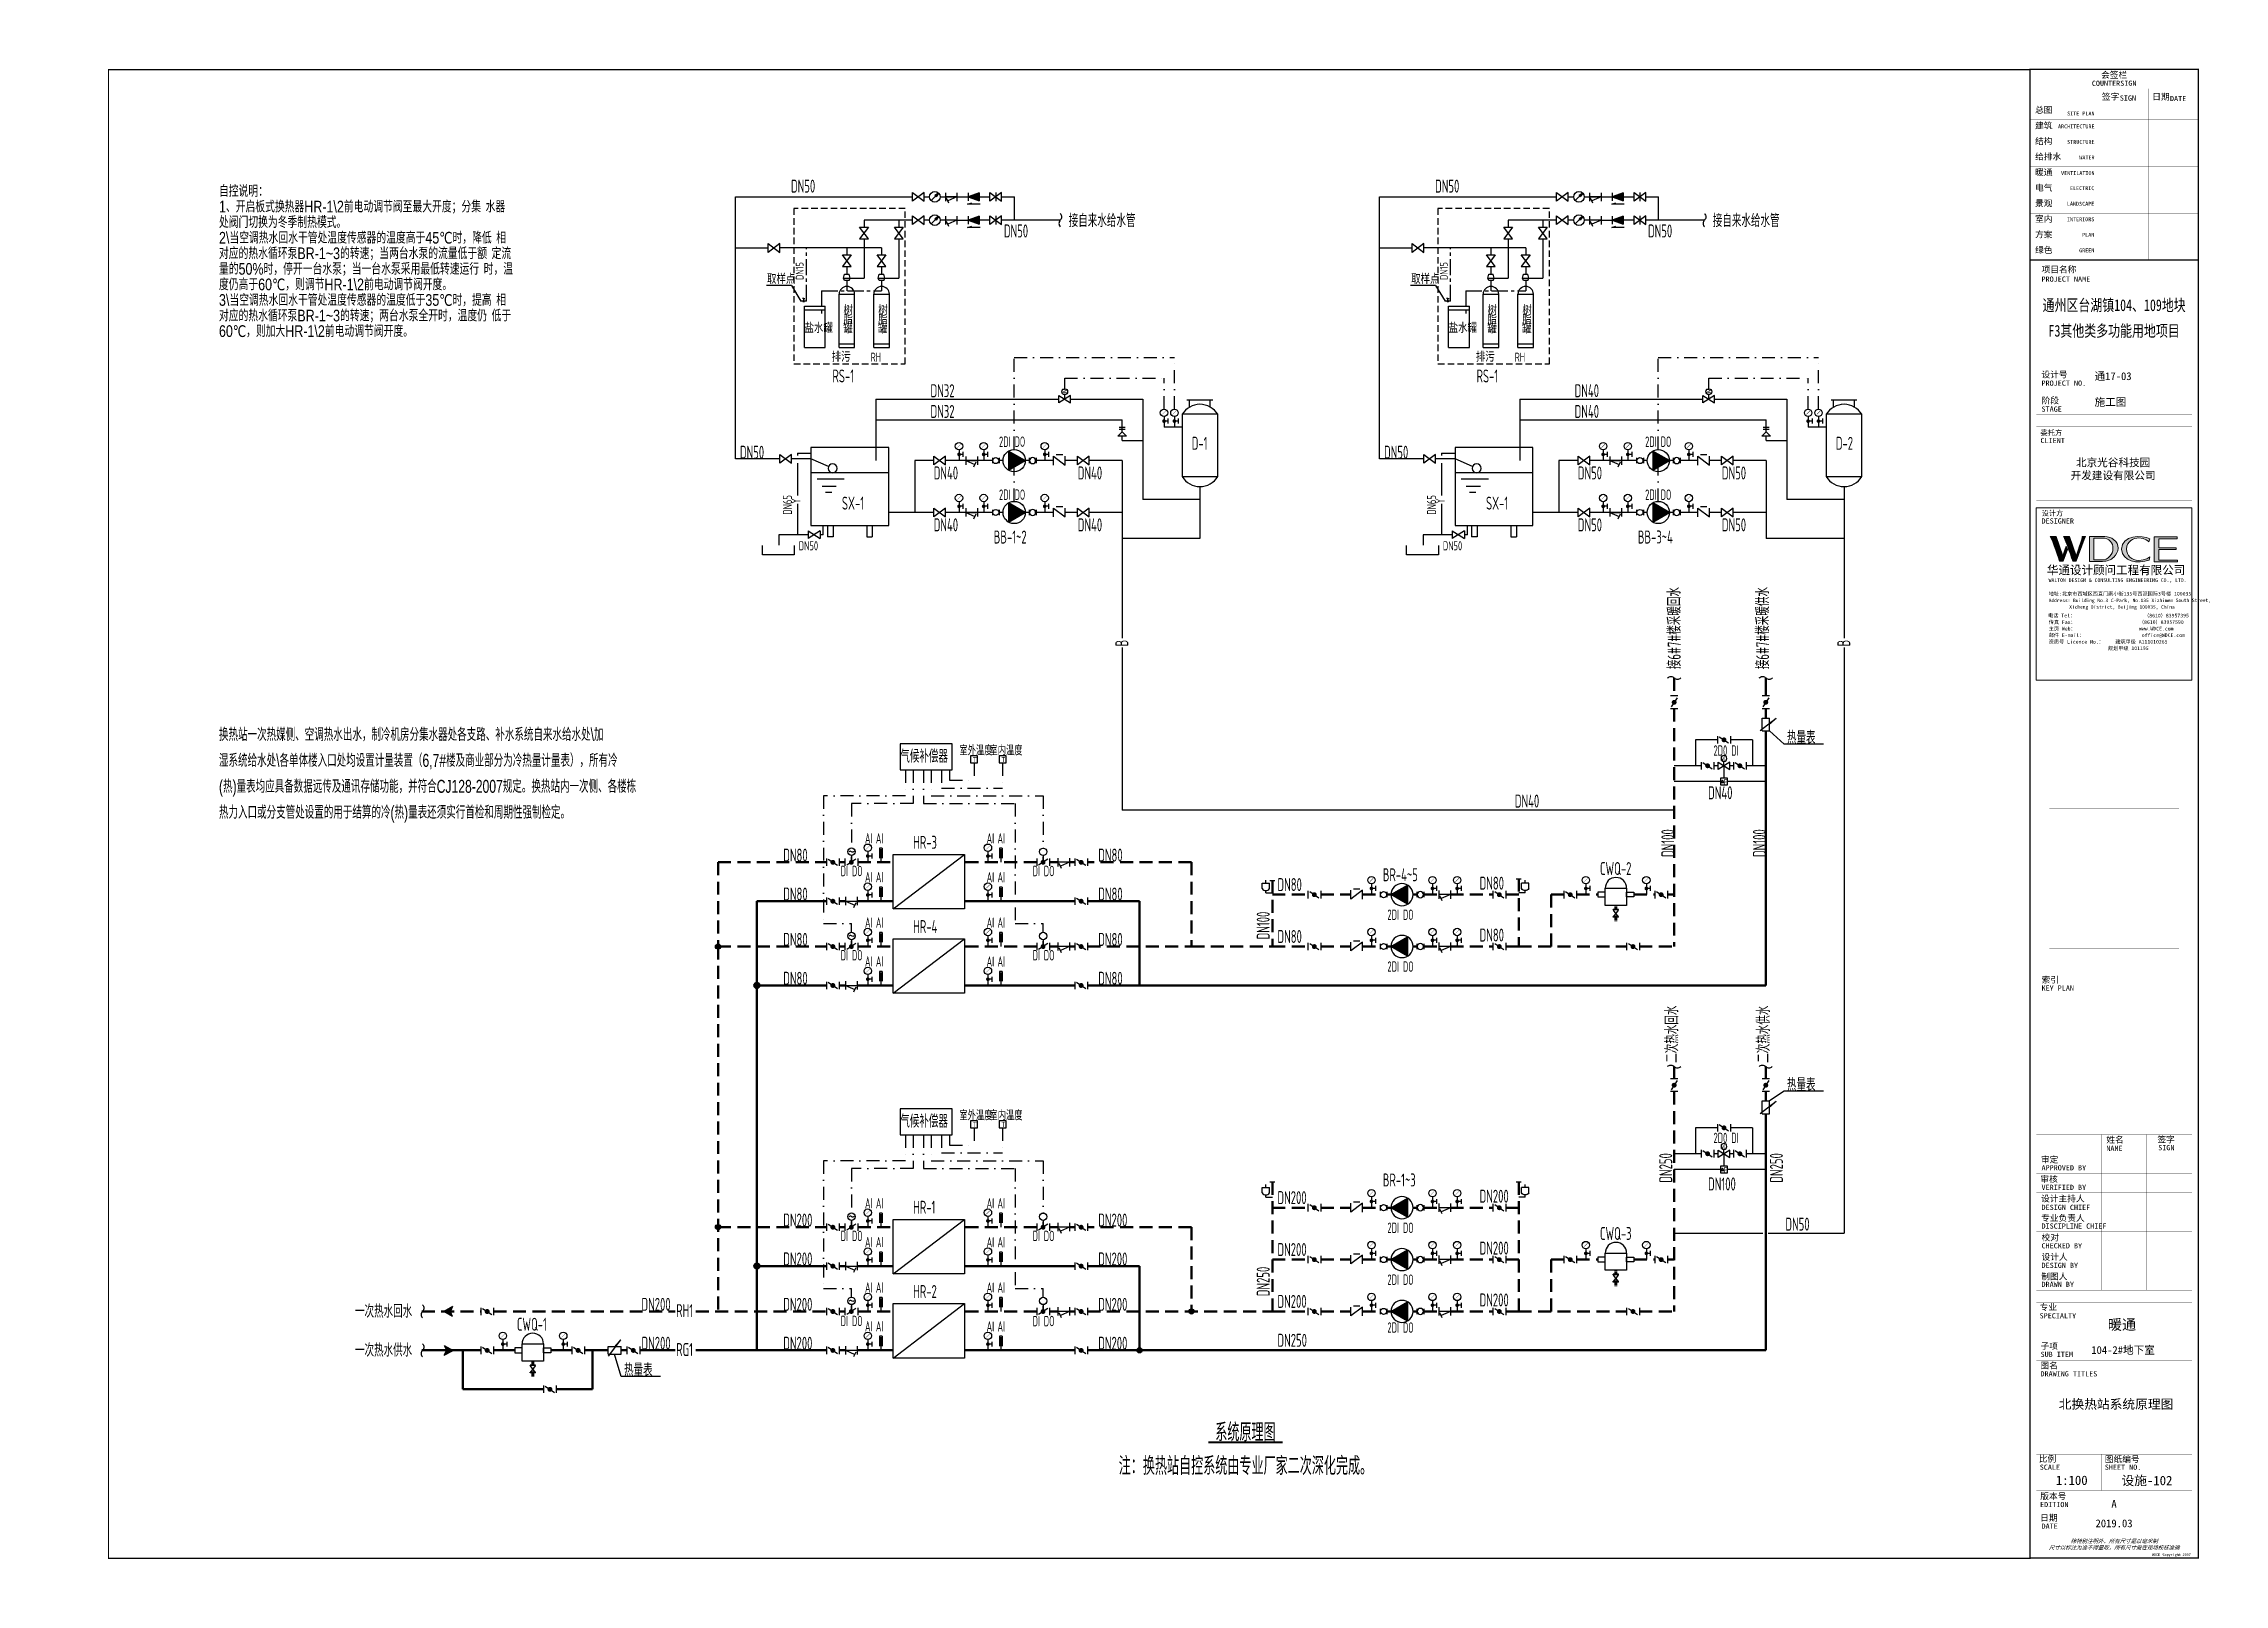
# Model space of a CAD drawing. Extents: x -253824 to 107923, y -224968 to 180578.
# Drawn here: x -60282 to 23823, y -165568 to -106163 of the extents above; entities that cross this region are included whole.
import ezdxf
from ezdxf.enums import TextEntityAlignment as Align

# ---------------------------------------------------------------- set-up
doc = ezdxf.new("R2010")
doc.units = 0
doc.header["$LTSCALE"] = 1000
doc.header["$MEASUREMENT"] = 0
for name, pattern in [('CENTER', [2, 1.25, -0.25, 0.25, -0.25]), ('DASH', [0.35, 0.25, -0.1]), ('DASHDOT', [1, 0.5, -0.25, 0, -0.25]), ('DASHED', [0.75, 0.5, -0.25]), ('DASHED2', [0.375, 0.25, -0.125])]:
    doc.linetypes.add(name, pattern=pattern)
doc.layers.get('0').update_dxf_attribs({"linetype": 'CONTINUOUS'})
doc.layers.get('Defpoints').update_dxf_attribs({"linetype": 'CONTINUOUS'})
for name, color, linetype, lineweight in [('AC_CN_TXT', 40, 'CONTINUOUS', 18), ('ACS_KT_BJ', 4, 'CONTINUOUS', 30), ('ACS_KT_LG', 3, 'CONTINUOUS', 50), ('ACS_KT_LH', 2, 'DASHED', 50), ('cool-water1', 50, 'DASH', 60)]:
    doc.layers.add(name, color=color, linetype=linetype, lineweight=lineweight)
for name, color, linetype in [('ACS_COM', 7, 'CONTINUOUS'), ('ACS_COM_BZ', 3, 'CONTINUOUS'), ('ACS_KT_FM', 3, 'CONTINUOUS'), ('ACS_KT_FM_E', 3, 'CONTINUOUS'), ('ACS_PFG_FM_F', 7, 'CONTINUOUS'), ('字', 7, 'CONTINUOUS'), ('建筑图名', 5, 'CONTINUOUS'), ('文字', 7, 'CONTINUOUS')]:
    doc.layers.add(name, color=color, linetype=linetype)
doc.styles.add('HZF', font='ros.shx', dxfattribs={"width": 0.75, "bigfont": 'jd.shx'})
doc.styles.get("Standard").update_dxf_attribs({"font": 'ros.shx', "width": 0.75, "bigfont": 'jd.shx'})
doc.styles.add('ZH', font='ros.shx', dxfattribs={"width": 0.7, "bigfont": 'jd.shx'})
doc.styles.add('华文细黑', font='STXIHEI.TTF', dxfattribs={"height": 10})
doc.styles.add('图签信息$0$hwxh', font='STXIHEI.TTF')
doc.styles.add('图签信息$0$华文细黑', font='STXIHEI.TTF', dxfattribs={"height": 10})
doc.styles.add('等高', font='ros1.shx', dxfattribs={"width": 0.7, "bigfont": 'jd.shx'})

msp = doc.modelspace()

# ---------------------------------------------------------------- texts
at = {"color": 6, "style": '等高', "width": 0.7}
for p in [(-27243, -133888), (-27243, -147959)]:
    msp.add_text('气候补偿器', height=500, dxfattribs=at).set_placement(p)
at = {"style": '等高', "width": 0.7}
for s, p in [('室外温度', (-24963, -133602, 0)), ('室内温度', (-23804, -133602, 0)), ('室外温度', (-24963, -147673, 0)), ('室内温度', (-23804, -147673, 0))]:
    msp.add_text(s, height=350, dxfattribs=at).set_placement(p)
at = {"width": 0.7}
for p in [(-24440, -133866, 0), (-23340, -133866, 0), (-24440, -147937, 0), (-23340, -147937, 0)]:
    msp.add_text('T', height=200, dxfattribs=at).set_placement(p)
at = {"layer": 'AC_CN_TXT', "insert": (-53519, -111622), "char_height": 450, "width": 11317.5, "attachment_point": 1, "line_spacing_factor": 0.8, "style": 'HZF'}
msp.add_mtext('{\\Fromans,hztxt|c134;\\W0.8;\\C7;自控说明：\\P\\Fros,jd|c134;\\H0.99984x;1、开启板式换热器HR-1\\\\2前电动调节阀至最大开度；分集\\H1.3125x; \\H0.7619x;水器处阀门切换为冬季制热模式。\\H1.3125x; \\H0.7619x;\\P2\\\\当空调热水回水干管处温度传感器的温度高于45℃时，降低\\H1.3125x; \\H0.7619x;相对应的热水循环泵BR-1~3的转速；当两台水泵的流量低于额\\H1.3125x; \\H0.7619x;定流量的50%时，停开一台水泵；当一台水泵采用最低转速运行\\H1.3125x; \\H0.7619x;时，温度仍高于60℃，则调节HR-1\\\\2前电动调节阀开度。\\H1.3125x; \\H0.7619x;\\P3\\\\当空调热水回水干管处温度传感器的温度低于35℃时，提高\\H1.3125x; \\H0.7619x;相对应的热水循环泵BR-1~3的转速；两台水泵全开时，温度仍\\H1.3125x; \\H0.7619x;低于60℃，则加大HR-1\\\\2前电动调节阀开度。\\H1.3125x; }', dxfattribs=at)
at = {"layer": 'ACS_COM', "style": '等高', "width": 0.8}
for s, p in [('取样点', (-32382, -115424)), ('取样点', (-7540, -115424)), ('脂', (-29442, -116990)), ('树', (-29433, -116631)), ('脂', (-28102, -116990)), ('树', (-28092, -116631)), ('脂', (-4601, -116990)), ('树', (-4592, -116631)), ('脂', (-3261, -116990)), ('树', (-3251, -116631)), ('盐水罐', (-30935, -117312)), ('罐', (-29442, -117339)), ('罐', (-28102, -117339)), ('盐水罐', (-6094, -117312)), ('罐', (-4601, -117339)), ('罐', (-3261, -117339)), ('排污', (-29887, -118426)), ('RH', (-28389, -118426)), ('排污', (-5046, -118426)), ('RH', (-3548, -118426)), ('DN50', (-31159, -125699)), ('DN50', (-6318, -125699))]:
    msp.add_text(s, height=350, dxfattribs=at).set_placement(p)
at = {"layer": 'ACS_COM', "color": 7, "style": '等高', "width": 0.8}
for p in [(-30974, -115276), (-6133, -115276)]:
    msp.add_text('DN15', height=300, rotation=90, dxfattribs=at).set_placement(p)
at = {"layer": 'ACS_COM', "style": '等高', "width": 0.8}
for s, p in [('DN65', (-31420, -124328)), ('DN65', (-6579, -124328)), ('Y', (-31091, -123904)), ('Y', (-6250, -123904))]:
    msp.add_text(s, height=350, rotation=90, dxfattribs=at).set_placement(p)
at = {"layer": 'ACS_COM_BZ', "style": '等高', "width": 0.7}
for s, height, rotation, p in [('DN50', 500, 0, (-31458, -111907)), ('DN50', 500, 0, (-6617, -111907)), ('接自来水给水管', 500, 360, (-20747, -113236)), ('接自来水给水管', 500, 360, (4094, -113236)), ('DN50', 500, 0, (-23248, -113636)), ('DN50', 500, 0, (1593, -113636)), ('RS-1', 500, 0, (-29859, -119227)), ('DN32', 500, 360, (-26077, -119795)), ('RS-1', 500, 0, (-5018, -119227)), ('DN40', 500, 360, (-1236, -119795)), ('DN32', 500, 360, (-26077, -120595)), ('DN40', 500, 360, (-1236, -120595)), ('DN50', 500, 360, (-33429, -122167)), ('2DI DO', 400, 360, (-23435, -121710)), ('D-1', 500, 0, (-16003, -121822)), ('DN50', 500, 360, (-8587, -122167)), ('2DI DO', 400, 360, (1484, -121710)), ('D-2', 500, 0, (8838, -121822)), ('DN40', 500, 360, (-25955, -122967)), ('DN40', 500, 360, (-20399, -122967)), ('DN50', 500, 360, (-1114, -122967)), ('DN50', 500, 360, (4442, -122967)), ('SX-1', 500, 0, (-29494, -124130)), ('2DI DO', 400, 360, (-23435, -123753)), ('SX-1', 500, 0, (-4653, -124130)), ('2DI DO', 400, 360, (1484, -123753)), ('DN40', 500, 360, (-25955, -124967)), ('DN40', 500, 360, (-20399, -124967)), ('DN50', 500, 360, (-1114, -124967)), ('DN50', 500, 360, (4442, -124967)), ('BB-1~2', 500, 0, (-23637, -125436)), ('BB-3~4', 500, 0, (1204, -125436)), ('接6#7#楼采暖回水', 500, 90, (2856, -130281)), ('接6#7#楼采暖供水', 500, 90, (6266, -130281)), ('B', 500, 90, (-18448, -129404)), ('B', 500, 90, (9393, -129404)), ('热量表', 500, 0, (6952, -133170)), ('DN40', 500, 0, (-3543, -135617)), ('DN40', 500, 0, (3910, -135296)), ('AI', 400, 360, (-28605, -137003)), ('AI', 400, 360, (-28186, -137003)), ('HR-3', 500, 360, (-26746, -137206)), ('AI', 400, 360, (-23914, -137003)), ('AI', 400, 360, (-23495, -137003)), ('DN100', 500, 90, (2606, -137524)), ('DN100', 500, 90, (6139, -137524)), ('DN80', 500, 0, (-31758, -137701)), ('DI DO', 400, 360, (-29545, -138263)), ('DI DO', 400, 360, (-22142, -138263)), ('DN80', 500, 0, (-19610, -137701)), ('CWQ-2', 500, 360, (-259, -138218)), ('DN80', 500, 0, (-31758, -139201)), ('AI', 400, 360, (-28605, -138498)), ('AI', 400, 360, (-28186, -138498)), ('AI', 400, 360, (-23914, -138503)), ('AI', 400, 360, (-23495, -138503)), ('DN80', 500, 0, (-19610, -139201)), ('DN80', 500, 0, (-12698, -138837)), ('BR-4~5', 500, 0, (-8632, -138457)), ('DN80', 500, 0, (-4903, -138782)), ('2DI DO', 400, 360, (-8457, -139948)), ('DN80', 500, 0, (-31758, -140950)), ('AI', 400, 360, (-28605, -140252)), ('AI', 400, 360, (-28186, -140252)), ('HR-4', 500, 360, (-26746, -140455)), ('AI', 400, 360, (-23914, -140252)), ('AI', 400, 360, (-23495, -140252)), ('DN80', 500, 0, (-19610, -140950)), ('DN100', 500, 90, (-12996, -140702)), ('DN80', 500, 0, (-12698, -140837)), ('DN80', 500, 0, (-4903, -140782)), ('DI DO', 400, 360, (-29545, -141512)), ('DI DO', 400, 360, (-22142, -141512)), ('DN80', 500, 0, (-31758, -142450)), ('AI', 400, 360, (-28605, -141747)), ('AI', 400, 360, (-28186, -141747)), ('AI', 400, 360, (-23914, -141752)), ('AI', 400, 360, (-23495, -141752)), ('DN80', 500, 0, (-19610, -142450)), ('2DI DO', 400, 360, (-8457, -141948)), ('二次热水回水', 500, 90, (2762, -145457)), ('二次热水供水', 500, 90, (6295, -145457)), ('热量表', 500, 0, (6952, -146555)), ('DN250', 500, 90, (2527, -150080)), ('DN250', 500, 90, (6796, -150080)), ('DN200', 500, 0, (-12698, -150907)), ('BR-1~3', 500, 0, (-8632, -150226)), ('DN200', 500, 0, (-4903, -150852)), ('DN100', 500, 0, (3910, -150379)), ('DN200', 500, 0, (-31758, -151771)), ('AI', 400, 360, (-28605, -151073)), ('AI', 400, 360, (-28186, -151073)), ('HR-1', 500, 360, (-26746, -151276)), ('AI', 400, 360, (-23914, -151073)), ('AI', 400, 360, (-23495, -151073)), ('DN200', 500, 0, (-19610, -151771)), ('DI DO', 400, 360, (-29545, -152334)), ('AI', 400, 360, (-28605, -152568)), ('AI', 400, 360, (-28186, -152568)), ('AI', 400, 360, (-23914, -152573)), ('AI', 400, 360, (-23495, -152573)), ('DI DO', 400, 360, (-22142, -152334)), ('2DI DO', 400, 360, (-8457, -152019)), ('CWQ-3', 500, 360, (-259, -152288)), ('DN50', 500, 0, (6891, -151929)), ('DN200', 500, 0, (-31758, -153271)), ('DN200', 500, 0, (-19610, -153271)), ('DN200', 500, 0, (-12698, -152907)), ('DN200', 500, 0, (-4903, -152852)), ('DN250', 500, 90, (-12996, -154459)), ('2DI DO', 400, 360, (-8457, -154019)), ('一次热水回水', 500, 0, (-48272, -155285)), ('DN200', 500, 0, (-37225, -155020)), ('DN200', 500, 0, (-31758, -155020)), ('AI', 400, 360, (-28605, -154322)), ('AI', 400, 360, (-28186, -154322)), ('HR-2', 500, 360, (-26746, -154525)), ('AI', 400, 360, (-23914, -154322)), ('AI', 400, 360, (-23495, -154322)), ('DN200', 500, 0, (-19610, -155020)), ('DN200', 500, 0, (-12698, -154907)), ('DN200', 500, 0, (-4903, -154852)), ('CWQ-1', 500, 360, (-42030, -155788)), ('RH1', 500, 0, (-35885, -155263)), ('DI DO', 400, 360, (-29545, -155612)), ('AI', 400, 360, (-28605, -155817)), ('AI', 400, 360, (-28186, -155817)), ('AI', 400, 360, (-23914, -155822)), ('AI', 400, 360, (-23495, -155822)), ('DI DO', 400, 360, (-22142, -155615)), ('2DI DO', 400, 360, (-8457, -155866)), ('一次热水供水', 500, 0, (-48272, -156786)), ('DN200', 500, 0, (-37225, -156520)), ('RG1', 500, 0, (-35885, -156764)), ('DN200', 500, 0, (-31758, -156520)), ('DN200', 500, 0, (-19610, -156520)), ('DN250', 500, 0, (-12698, -156407)), ('热量表', 500, 0, (-37898, -157553))]:
    msp.add_text(s, height=height, rotation=rotation, dxfattribs=at).set_placement(p)
for p in [(4603, -133419), (4603, -148355)]:
    msp.add_text('2D0 DI', height=400, rotation=360, dxfattribs=at).set_placement(p, align=Align.MIDDLE_CENTER)
for s, p in [('系统原理图', (-13931, -159665)), ('注：换热站自控系统由专业厂家二次深化完成。', (-13931, -160962))]:
    msp.add_text(s, height=700, dxfattribs=at).set_placement(p, align=Align.MIDDLE)
at = {"layer": '字', "style": '华文细黑'}
for s, height, p in [('104-2#地下室', 300, (18689, -156684)), ('北换热站系统原理图', 360, (17435, -158797)), ('1:100', 360, (17325, -161735)), ('设施-102', 360, (19856, -161743))]:
    msp.add_text(s, height=height, dxfattribs=at).set_placement(p)
at = {"layer": '建筑图名', "style": '华文细黑'}
msp.add_text('暖通', height=400, dxfattribs=at).set_placement((19327, -155751))
at = {"layer": '文字', "color": 2, "style": 'ZH', "width": 0.7}
for s, p in [('换热站一次热媒侧、空调热水出水，制冷机房分集水器处各支路、补水系统自来水给水处\\加', (-53519, -133049)), ('湿系统给水处\\各单体楼入口处均设置计量装置（6,7#楼及商业部分为冷热量计量表），所有冷', (-53519, -134049, 0)), ('(热)量表均应具备数据远传及通讯存储功能，并符合CJ128-2007规定。换热站内一次侧、各楼栋', (-53519, -135049)), ('热力入口或分支管处设置的用于结算的冷(热)量表还须实行首检和周期性强制检定。', (-53519, -136049, 0))]:
    msp.add_text(s, height=500, dxfattribs=at).set_placement(p)

# ---------------------------------------------------------------- blocks, each defined once
blk = doc.blocks.new('HDYLB')
for p, q in [((1.64, 2.38), (-0.34, 2.38)), ((0, 4.16), (0, 2.22)), ((0, 2.13), (0, 0)), ((1.64, 1.43), (1.64, 3.33))]:
    blk.add_line(p, q)
blk.add_lwpolyline([(-0.6, 5.02, 0.107, 0.107, 0), (-0.09, 5.53, 0.249, 0.107, 0), (0.7, 6.32, 0.107, 0.107, 0)], format="xyseb")
at = {"const_width": 0.713}
blk.add_lwpolyline([(0, 2.03, -1), (0, 2.74, -1)], format="xyb", close=True, dxfattribs=at)
blk.add_circle((0, 5.59), 1.43)
blk = doc.blocks.new('HDWDJ')
for p, q in [((-0.49, 5.42), (-0.49, 1.62)), ((0.49, 5.42), (-0.49, 5.42)), ((0, 5.02), (0, 0)), ((0.49, 5.42), (0.49, 1.62))]:
    blk.add_line(p, q)
blk = doc.blocks.new('Yxglq')
for p, q in [((0, 1.07), (0, -1.07)), ((0, 0), (2.37, -1.03)), ((0, 0), (2.99, 0)), ((2.99, 1.07), (2.99, -1.07)), ((2.09, -1.61), (2.71, -0.35))]:
    blk.add_line(p, q)
blk = doc.blocks.new('HDDF')
for p, q in [((-2.47, 1.45), (-2.47, -1.4)), ((1.78, 1.22), (-1.78, -1.17)), ((2.47, 1.45), (2.47, -1.4))]:
    blk.add_line(p, q)
at = {"const_width": 0.944}
blk.add_lwpolyline([(-0.47, 0, 1), (0.47, 0, 1)], format="xyb", close=True, dxfattribs=at)
blk = doc.blocks.new('剖断线')
at = {"color": 3, "flags": 128}
blk.add_lwpolyline([(1, 0, -0.414214), (0, 0, 0.414214), (-1, 0)], format="xyb", dxfattribs=at)
blk = doc.blocks.new('HDDDTJDF')
for p, q in [((-2.47, 1.45), (-2.47, -1.4)), ((1.78, 1.22), (-1.78, -1.17)), ((0, 2.66), (0, 0.03)), ((0, 0.03), (0, 2.15)), ((2.47, 1.45), (2.47, -1.4))]:
    blk.add_line(p, q)
at = {"const_width": 0.944}
blk.add_lwpolyline([(-0.47, 0, 1), (0.47, 0, 1)], format="xyb", close=True, dxfattribs=at)
blk.add_circle((0.06, 4.08), 1.43)
at = {"xscale": 1.015999999999999, "yscale": 1.015999999999999, "zscale": 1.015999999999999, "rotation": 5.211852914043267}
blk.add_blockref('剖断线', (0.06, 4.08), dxfattribs=at)
blk = doc.blocks.new('blkfm003')
for p, q in [((-1.5, 1.13), (1.5, -1.13)), ((-1.5, -1.13), (-1.5, 1.13)), ((0.84, 1.47), (-0.81, 1.47)), ((1.5, -1.13), (1.5, 1.13))]:
    blk.add_line(p, q)
blk.add_solid([(0.84, 1.47), (0.43, 1.47), (0.43, 1.51)])
blk = doc.blocks.new('HDSB')
at = {"color": 8}
blk.add_lwpolyline([(2.85, 0), (-1.43, 2.47), (-1.43, -2.47)], close=True, dxfattribs=at)
blk.add_circle((0, 0), 2.85)
blk.add_solid([(-1.43, 2.47), (-1.43, -2.47), (2.85, 0)], dxfattribs=at)
blk = doc.blocks.new('H-rfj')
for p, q in [((-0.66, 0.51), (-0.66, -0.52)), ((0.66, 0.51), (0.66, -0.51))]:
    blk.add_line(p, q)
blk.add_circle((0, 0), 0.587)
blk = doc.blocks.new('zdfqf')
for p, q in [((-0.94, 1.12), (-0.94, 2.55)), ((-0.94, 2.55), (0.94, 2.55)), ((0, 2.55), (0, 3.3)), ((0, 0), (0, 0.62)), ((0.94, 1.12), (0.94, 2.55))]:
    blk.add_line(p, q)
blk.add_arc((0, 1.74), 1.12, 213.2093, 326.7907)
blk = doc.blocks.new('WAT043')
for p, q in [((-2, 1.4), (-2, -1.4)), ((-2, 1.4), (-1.6, 1.4)), ((-1.6, 1.4), (-1.6, -1.4)), ((-1.6, 1.2), (1.6, -1.2)), ((1.6, 1.2), (-1.6, -1.2)), ((1.7, 1.4), (1.7, -1.4)), ((1.7, 1.4), (2, 1.4)), ((2, 1.4), (2, -1.4)), ((-2, -1.4), (-1.6, -1.4)), ((1.7, -1.4), (2, -1.4))]:
    blk.add_line(p, q)
blk = doc.blocks.new('箭头01')
at = {"ltscale": 10}
blk.add_hatch(color=7, dxfattribs=at).paths.add_polyline_path([(12, -101), (161, -173), (1, 113), (-159, -173), (-10, -101)])
at = {"color": 7, "ltscale": 10}
for p, q in [((-159, -173), (1, 113)), ((161, -173), (1, 113)), ((-159, -173), (-10, -101)), ((-10, -101), (12, -101)), ((161, -173), (12, -101))]:
    blk.add_line(p, q, dxfattribs=at)
blk = doc.blocks.new('HDLLJ')
for p, q in [((-2.47, 1.52), (2.47, 1.52)), ((-2.47, -1.33), (-2.47, 1.52)), ((2.47, -1.33), (2.47, 1.52)), ((-2.47, -1.33), (2.47, -1.33))]:
    blk.add_line(p, q)
blk.add_lwpolyline([(-2.33, -2.12), (2.38, 4.1), (0.16, 1.79), (1.04, 2.33)])
blk = doc.blocks.new('H-PICPNT-103')
for p, q in [((-1.48, 0.87), (-1.48, -0.84)), ((1.07, 0.73), (-1.07, -0.7)), ((0, 1.6), (0, 0.02)), ((0, 0.02), (0, 1.29)), ((1.48, 0.87), (1.48, -0.84))]:
    blk.add_line(p, q)
at = {"const_width": 0.566}
blk.add_lwpolyline([(-0.28, 0, 1), (0.28, 0, 1)], format="xyb", close=True, dxfattribs=at)
blk.add_circle((0.03, 2.45), 0.855)
blk = doc.blocks.new('A$C2D6C2F6F')
for p, q in [((0, 0), (469, 304)), ((469, 0), (0, 304)), ((0, 0), (0, 304)), ((469, 0), (469, 304))]:
    blk.add_line(p, q)
blk = doc.blocks.new('HDFQF')
blk.add_line((-6.75, -3.04), (0, 0))
blk.add_circle((-8.33, -3.73), 1.73)
blk = doc.blocks.new('jzf')
for p, q in [((-1.5, 1.125), (1.5, -1.125)), ((1.5, 1.125), (-1.5, -1.125)), ((-1.5, -1.125), (-1.5, 1.125)), ((1.5, -1.125), (1.5, 1.125))]:
    blk.add_line(p, q)
blk = doc.blocks.new('dcf1')
for p, q in [((-1.5, -0.94), (-1.5, 0.94)), ((-1.5, 0.94), (1.5, -0.94)), ((1.5, 0.94), (-1.5, -0.94)), ((0, 0), (0, 1.13)), ((1.5, -0.94), (1.5, 0.94))]:
    blk.add_line(p, q)
blk.add_circle((0, 1.88), 0.75)
at = {"width": 0.8}
blk.add_text('M', height=1.13, rotation=90, dxfattribs=at).set_placement((0.5, 1.52))
blk = doc.blocks.new('aqf1')
for p, q in [((0, 2.25), (-1.125, 1.125)), ((-1.125, 1.125), (1.125, 1.125)), ((-0.75, 3.375), (0.75, 3.375)), ((-0.75, 2.8125), (0.75, 2.8125)), ((0, 2.25), (0, 3.9375)), ((1.125, 1.125), (0, 2.25)), ((0, 0), (0, 1.125))]:
    blk.add_line(p, q)
blk = doc.blocks.new('BLKFM002')
for p, q in [((1.5, 1.12), (-1.5, -1.12)), ((-1.5, 1.12), (1.5, -1.12)), ((-1.5, -1.12), (-1.5, 1.12)), ((0, 1.12), (0, -1.12)), ((1.5, -1.12), (1.5, 1.12))]:
    blk.add_line(p, q)
blk = doc.blocks.new('倒流防止器')
blk.add_hatch(color=256).paths.add_polyline_path([(0, 0), (283, -100), (283, 100)])
for p, q in [((0, 100), (0, -100)), ((283, 100), (0, 0)), ((0, 0), (283, -100)), ((283, 100), (283, -100)), ((-16, -186), (89, -156)), ((304, -186), (-16, -186))]:
    blk.add_line(p, q)
blk = doc.blocks.new('ACSSgFj240')
at = {"xscale": 0.00999999999476131, "yscale": 0.00999999999476131, "zscale": 0.00999999999476131}
blk.add_blockref('倒流防止器', (0, 0), dxfattribs=at)
blk = doc.blocks.new('ACSSgFj235')
for p, q in [((-1.2, -1.2), (1.2, 1.2)), ((1.2, 1.2), (0.01, 0.43)), ((0.43, 0.01), (0.01, 0.43)), ((1.2, 1.2), (0.43, 0.01))]:
    blk.add_line(p, q)
blk.add_circle((0, 0), 1.7)
blk = doc.blocks.new('图签信息$0$WDCE Copyright200X')
at = {"const_width": 0.016}
blk.add_lwpolyline([(-10.6, 1.26, 1), (-11.4, 1.26, 1)], format="xyb", close=True, dxfattribs=at)
at = {"style": '图签信息$0$华文细黑'}
for s, p in [('WDCE ', (-11.46, 0.5)), ('     Copyright ', (-3.51, 0.5))]:
    blk.add_text(s, height=1, dxfattribs=at).set_placement(p, align=Align.BOTTOM_RIGHT)
blk.add_text('c', height=0.6, dxfattribs=at).set_placement((-11.04, 1.35), align=Align.MIDDLE_CENTER)
blk.add_attdef('200X', text='', height=1, dxfattribs=at).set_placement((-0.45, 0.5), align=Align.BOTTOM_RIGHT)
blk = doc.blocks.new('图签信息$0$logo2')
h = blk.add_hatch(color=7)
h.paths.add_polyline_path([(19.02, -7.36), (15.84, -7.36), (15.84, -3.97), (18.97, -3.97), (18.97, -4.24), (16.46, -4.24), (16.46, -5.45), (18.81, -5.45), (18.81, -5.69), (16.47, -5.69), (16.47, -7.12), (19.02, -7.12)])
edge = h.paths.add_edge_path()
edge.add_spline(control_points=[(15.26, -4.21), (15.26, -4.21), (15.13, -4.65), (15.13, -4.65), (15.13, -4.65), (14.62, -4.1), (13.73, -4.1), (13.04, -4.1), (12.07, -4.54), (12.08, -5.62), (12.08, -6.49), (12.77, -7.16), (13.73, -7.17), (14.66, -7.17), (15.23, -6.68), (15.23, -6.68), (15.23, -6.68), (15.16, -7.11), (15.16, -7.11), (13.63, -7.7), (11.42, -7.29), (11.41, -5.64), (11.4, -3.72), (14.16, -3.66), (15.26, -4.21)], knot_values=[0, 0, 0, 0, 1, 1, 1, 2, 2, 2, 3, 3, 3, 4, 4, 4, 5, 5, 5, 6, 6, 6, 7, 7, 7, 8, 8, 8, 8], degree=3, periodic=0)
edge = h.paths.add_edge_path(flags=16)
edge.add_spline(control_points=[(10.23, -5.57), (10.23, -5.16), (10.12, -4.83), (9.9, -4.58), (9.63, -4.27), (9.23, -4.12), (8.69, -4.12), (8.69, -4.12), (7.64, -4.12), (7.64, -4.12), (7.64, -4.12), (7.64, -7.1), (7.64, -7.1), (7.64, -7.1), (8.66, -7.1), (8.66, -7.1), (9.13, -7.1), (9.52, -6.93), (9.82, -6.6), (10.09, -6.31), (10.23, -5.96), (10.23, -5.57)], knot_values=[0, 0, 0, 0, 1, 1, 1, 2, 2, 2, 3, 3, 3, 4, 4, 4, 5, 5, 5, 6, 6, 6, 7, 7, 7, 7], degree=3, periodic=0)
edge = h.paths.add_edge_path()
edge.add_spline(control_points=[(10.92, -5.51), (10.92, -5.96), (10.72, -6.37), (10.34, -6.72), (9.92, -7.1), (9.41, -7.29), (8.82, -7.29), (8.82, -7.29), (7.03, -7.29), (7.03, -7.29), (7.03, -7.29), (7.03, -3.92), (7.03, -3.92), (7.03, -3.92), (9.1, -3.92), (9.1, -3.92), (9.59, -3.92), (10.01, -4.06), (10.36, -4.34), (10.73, -4.64), (10.92, -5.03), (10.92, -5.51)], knot_values=[0, 0, 0, 0, 1, 1, 1, 2, 2, 2, 3, 3, 3, 4, 4, 4, 5, 5, 5, 6, 6, 6, 7, 7, 7, 7], degree=3, periodic=0)
at = {"lineweight": 0}
blk.add_lwpolyline([(19.02, -7.36), (15.84, -7.36), (15.84, -3.97), (18.97, -3.97), (18.97, -4.24), (16.46, -4.24), (16.46, -5.45), (18.81, -5.45), (18.81, -5.69), (16.47, -5.69), (16.47, -7.12), (19.02, -7.12), (19.02, -7.36)], dxfattribs=at)
for points, knots in [([(10.92, -5.51), (10.92, -5.96), (10.72, -6.37), (10.34, -6.72), (9.92, -7.1), (9.41, -7.29), (8.82, -7.29), (8.82, -7.29), (7.03, -7.29), (7.03, -7.29), (7.03, -7.29), (7.03, -3.92), (7.03, -3.92), (7.03, -3.92), (9.1, -3.92), (9.1, -3.92), (9.59, -3.92), (10.01, -4.06), (10.36, -4.34), (10.73, -4.64), (10.92, -5.03), (10.92, -5.51)], [0, 0, 0, 0, 1, 1, 1, 2, 2, 2, 3, 3, 3, 4, 4, 4, 5, 5, 5, 6, 6, 6, 7, 7, 7, 7]), ([(10.23, -5.57), (10.23, -5.16), (10.12, -4.83), (9.9, -4.58), (9.63, -4.27), (9.23, -4.12), (8.69, -4.12), (8.69, -4.12), (7.64, -4.12), (7.64, -4.12), (7.64, -4.12), (7.64, -7.1), (7.64, -7.1), (7.64, -7.1), (8.66, -7.1), (8.66, -7.1), (9.13, -7.1), (9.52, -6.93), (9.82, -6.6), (10.09, -6.31), (10.23, -5.96), (10.23, -5.57)], [0, 0, 0, 0, 1, 1, 1, 2, 2, 2, 3, 3, 3, 4, 4, 4, 5, 5, 5, 6, 6, 6, 7, 7, 7, 7]), ([(15.26, -4.21), (15.26, -4.21), (15.13, -4.65), (15.13, -4.65), (15.13, -4.65), (14.62, -4.1), (13.73, -4.1), (13.04, -4.1), (12.07, -4.54), (12.08, -5.62), (12.08, -6.49), (12.77, -7.16), (13.73, -7.17), (14.66, -7.17), (15.23, -6.68), (15.23, -6.68), (15.23, -6.68), (15.16, -7.11), (15.16, -7.11), (13.63, -7.7), (11.42, -7.29), (11.41, -5.64), (11.4, -3.72), (14.16, -3.66), (15.26, -4.21)], [0, 0, 0, 0, 1, 1, 1, 2, 2, 2, 3, 3, 3, 4, 4, 4, 5, 5, 5, 6, 6, 6, 7, 7, 7, 8, 8, 8, 8])]:
    blk.add_open_spline(points, degree=3, knots=knots, dxfattribs=at)
blk = doc.blocks.new('图签信息$0$logo1')
h = blk.add_hatch(color=8)
edge = h.paths.add_edge_path()
edge.add_spline(control_points=[(3.86, -5.21), (3.63, -5.88), (3.39, -6.56), (3.39, -6.56), (3.39, -6.56), (2.5, -3.91), (2.5, -3.91), (2.5, -3.91), (1.8, -3.91), (1.69, -3.91), (2.02, -4.39), (2.95, -7.27), (2.95, -7.27), (2.95, -7.27), (3.44, -7.27), (3.44, -7.27), (3.44, -7.27), (4.03, -5.66), (4.03, -5.66), (4.03, -5.66), (3.86, -5.21), (3.86, -5.21)], knot_values=[0, 0, 0, 0, 1, 1, 1, 2, 2, 2, 3, 3, 3, 4, 4, 4, 5, 5, 5, 6, 6, 6, 7, 7, 7, 7], degree=3, periodic=0)
h = blk.add_hatch(color=7)
edge = h.paths.add_edge_path()
edge.add_spline(control_points=[(6.04, -3.91), (6.09, -4.1), (5.2, -6.56), (5.2, -6.56), (5.2, -6.56), (4.3, -3.91), (4.3, -3.91), (4.3, -3.91), (3.6, -3.91), (3.49, -3.91), (3.82, -4.39), (4.75, -7.27), (4.75, -7.27), (4.75, -7.27), (5.24, -7.27), (5.24, -7.27), (5.24, -7.27), (6.33, -4.3), (6.33, -4.3), (6.33, -4.3), (6.48, -3.91), (6.48, -3.91), (6.48, -3.91), (6.21, -3.91), (6.04, -3.91)], knot_values=[0, 0, 0, 0, 1, 1, 1, 2, 2, 2, 3, 3, 3, 4, 4, 4, 5, 5, 5, 6, 6, 6, 7, 7, 7, 8, 8, 8, 8], degree=3, periodic=0)
at = {"color": 8, "lineweight": 0}
blk.add_open_spline([(3.86, -5.21), (3.63, -5.88), (3.39, -6.56), (3.39, -6.56), (3.39, -6.56), (2.5, -3.91), (2.5, -3.91), (2.5, -3.91), (1.8, -3.91), (1.69, -3.91), (2.02, -4.39), (2.95, -7.27), (2.95, -7.27), (2.95, -7.27), (3.44, -7.27), (3.44, -7.27), (3.44, -7.27), (4.03, -5.66), (4.03, -5.66), (4.03, -5.66), (3.86, -5.21), (3.86, -5.21)], degree=3, knots=[0, 0, 0, 0, 1, 1, 1, 2, 2, 2, 3, 3, 3, 4, 4, 4, 5, 5, 5, 6, 6, 6, 7, 7, 7, 7], dxfattribs=at)
at = {"lineweight": 0}
blk.add_open_spline([(6.04, -3.91), (6.09, -4.1), (5.2, -6.56), (5.2, -6.56), (5.2, -6.56), (4.3, -3.91), (4.3, -3.91), (4.3, -3.91), (3.6, -3.91), (3.49, -3.91), (3.82, -4.39), (4.75, -7.27), (4.75, -7.27), (4.75, -7.27), (5.24, -7.27), (5.24, -7.27), (5.24, -7.27), (6.33, -4.3), (6.33, -4.3), (6.33, -4.3), (6.48, -3.91), (6.48, -3.91), (6.48, -3.91), (6.21, -3.91), (6.04, -3.91)], degree=3, knots=[0, 0, 0, 0, 1, 1, 1, 2, 2, 2, 3, 3, 3, 4, 4, 4, 5, 5, 5, 6, 6, 6, 7, 7, 7, 8, 8, 8, 8], dxfattribs=at)
blk.add_blockref('图签信息$0$logo2', (0, 0))
blk = doc.blocks.new('图签信息$0$时间-logo')
at = {"layer": 'Defpoints', "lineweight": 0}
blk.add_lwpolyline([(0, -23.46), (-21.17, -23.46), (-21.17, 0), (0, 0), (0, -23.46)], dxfattribs=at)
blk.add_blockref('图签信息$0$logo1', (-20.97, 0))
at = {"style": '图签信息$0$hwxh'}
for s, height, p in [('华通设计顾问工程有限公司 ', 1.15, (-19.73, -9.05)), ('WALTON DESIGN & CONSULTING ENGINEERING CO., LTD.', 0.5, (-19.5, -10.1)), ('地址:北京市西城区西直门南小街135号西派国际3号楼 100035', 0.5, (-19.48, -11.94)), ('电话 Tel：                        （8610）83957395 ', 0.5, (-19.56, -14.91)), ('Address: Building No.3 C-Park, No.135 Xizhimen South Street, ', 0.47, (-19.48, -12.83)), ('Xicheng District, Beijing 100035, China ', 0.47, (-16.69, -13.72)), ('传真 Fax：                      （8610）83957590 ', 0.5, (-19.48, -15.8)), ('主页 Web：                      www.WDCE.com ', 0.5, (-19.48, -16.69)), ('邮件 E-mail：                    office@WDCE.com ', 0.5, (-19.48, -17.58)), ('资质号 Licence No.：    建筑甲级 A111010265 ', 0.5, (-19.48, -18.47)), ('   规划甲级 101195', 0.5, (-12.6, -19.36))]:
    blk.add_text(s, height=height, dxfattribs=at).set_placement(p)
blk = doc.blocks.new('图签信息')
at = {"const_width": 0.5}
for points in [[(-65, 574), (-65, 500.5), (0, 500.5), (0, 574)], [(-65, 0), (0, 0), (0, 500.5), (-65, 500.5)]]:
    blk.add_lwpolyline(points, close=True, dxfattribs=at)
at = {"const_width": 0.05}
for points in [[(-65, 566.5), (0, 566.5)], [(-39.14, 566.5), (-39.14, 500.5)], [(-19.1, 566.5), (-19.1, 500.5)], [(-65, 560.5), (0, 560.5)], [(-65, 554.5), (0, 554.5)], [(-65, 548.5), (0, 548.5)], [(-65, 542.5), (0, 542.5)], [(-65, 536.5), (0, 536.5)], [(-65, 530.5), (0, 530.5)], [(-65, 524.5), (0, 524.5)], [(-65, 518.5), (0, 518.5)], [(-65, 512.5), (0, 512.5)], [(-65, 512.5), (0, 512.5)], [(-65, 506.5), (0, 506.5)], [(-65, 500.5), (0, 500.5)], [(-62.5, 450.87), (-2.5, 450.87)], [(-62.5, 440.87), (-2.5, 440.87)], [(-2.5, 407.85), (-2.5, 436.12), (-62.5, 436.12), (-62.5, 407.85)], [(-62.5, 407.85), (-2.5, 407.85)], [(-62.5, 404.92), (-62.5, 227.83)], [(-62.5, 404.92), (-2.5, 404.92)], [(-62.5, 227.83), (-2.5, 227.83), (-2.5, 404.92)], [(-57.5, 338.36), (-7.5, 338.36)], [(-57.5, 288.83), (-7.5, 288.83)], [(-62.5, 227.83), (-2.5, 227.83)], [(-57.5, 234.85), (-7.5, 234.85)], [(-62.5, 217.74), (-2.5, 217.74)], [(-62.5, 103.26), (-2.5, 103.26), (-2.5, 163.26), (-62.5, 163.26), (-62.5, 103.26)], [(-37.5, 163.26), (-37.5, 103.26)], [(-20, 163.26), (-20, 103.26)], [(-62.5, 155.76), (-2.5, 155.76)], [(-62.5, 148.26), (-2.5, 148.26)], [(-62.5, 140.76), (-2.5, 140.76)], [(-62.5, 133.26), (-2.5, 133.26)], [(-62.5, 125.76), (-2.5, 125.76)], [(-62.5, 118.26), (-2.5, 118.26)], [(-62.5, 110.76), (-2.5, 110.76)], [(-62.5, 98.5), (-2.5, 98.5), (-2.5, 10), (-62.5, 10), (-62.5, 98.5)], [(-62.5, 83.5), (-2.5, 83.5)], [(-62.5, 76), (-2.5, 76)], [(-62.5, 40), (-2.5, 40)], [(-37.5, 40), (-37.5, 26)], [(-62.5, 26), (-2.5, 26)], [(-62.5, 18), (-2.5, 18)]]:
    blk.add_lwpolyline(points, dxfattribs=at)
at = {"ltscale": 0.001, "xscale": 2.834689937531525, "yscale": 2.834689937531525, "zscale": 2.834689937531525}
blk.add_blockref('图签信息$0$时间-logo', (-2.5, 404.92), dxfattribs=at)
blk.add_blockref('图签信息$0$WDCE Copyright200X', (-2.5, 0)).add_auto_attribs({'200X': '2007'})
at = {"style": '图签信息$0$华文细黑'}
for s, height, p in [('会签栏', 2.4, (-32.5, 573)), ('COUNTERSIGN', 2, (-32.5, 569.6))]:
    blk.add_text(s, height=height, dxfattribs=at).set_placement(p, align=Align.TOP_CENTER)
for s, height, p in [('签字', 2.4, (-37.22, 564.63)), ('SIGN', 2, (-30.32, 563.88)), ('日期', 2.4, (-17.79, 564.58)), ('DATE', 2, (-10.96, 563.7)), ('总图', 2.4, (-63, 559.5)), ('结构', 2.4, (-63, 547.5)), ('建筑', 2.4, (-63, 553.5)), ('给排水', 2.4, (-63, 541.5)), ('暖通', 2.4, (-63, 535.5)), ('景观', 2.4, (-63, 523.5)), ('电气', 2.4, (-63, 529.5)), ('室内', 2.4, (-63, 517.5)), ('绿色', 2.4, (-63, 505.5)), ('方案', 2.4, (-63, 511.5)), ('项目名称', 2.4, (-60.5, 498)), ('PROJECT NAME', 2, (-60.5, 494.08)), ('设计号', 2.4, (-60.54, 457.48)), ('PROJECT NO.', 2, (-60.5, 453.97)), ('阶段', 2.4, (-60.5, 447.47)), ('STAGE', 2, (-60.5, 443.97)), ('委托方', 2, (-60.9, 434.86)), ('CLIENT', 2, (-60.9, 431.86)), ('设计方', 2, (-60.5, 403.83)), ('DESIGNER', 2, (-60.5, 400.83)), ('KEY PLAN', 2, (-60.5, 220.74)), ('索引', 2.4, (-60.5, 224.14)), ('姓名', 2.4, (-35.5, 162.47)), ('签字', 2.4, (-15.81, 162.57)), ('审定', 2.4, (-60.73, 154.81)), ('APPROVED BY', 2, (-60.5, 151.44)), ('NAME', 2, (-35.5, 158.96)), ('SIGN', 2, (-15.5, 159.2)), ('审核', 2.4, (-60.95, 147.29)), ('VERIFIED BY', 2, (-60.5, 143.91)), ('设计主持人', 2.4, (-60.68, 139.76)), ('DESIGN CHIEF', 2, (-60.5, 136.19)), ('专业负责人', 2.4, (-60.67, 132.26)), ('DISCIPLINE CHIEF', 2, (-60.5, 128.98)), ('校对', 2.4, (-60.5, 124.76)), ('CHECKED BY', 2, (-60.5, 121.37)), ('制图人', 2.4, (-60.61, 109.76)), ('设计人', 2.4, (-60.5, 117.26)), ('DESIGN BY', 2, (-60.5, 113.83)), ('DRAWN BY', 2, (-60.5, 106.5)), ('SPECIALTY', 2, (-61.23, 94.38)), ('专业', 2.4, (-61.23, 97.93)), ('SUB ITEM', 2, (-60.88, 79.5)), ('子项', 2.4, (-60.88, 82.92)), ('图名', 2.4, (-60.91, 75.41)), ('DRAWING TITLES', 2, (-60.91, 72)), ('比例', 2.4, (-61.56, 39.42)), ('SCALE', 2, (-61.19, 36)), ('SHEET NO.', 2, (-36.1, 36)), ('图纸编号', 2.4, (-36.1, 39.32)), ('版本号', 2.4, (-61, 25.03)), ('EDITION', 2, (-61.06, 21.61)), ('日期', 2.4, (-61, 16.68)), ('DATE', 2, (-60.5, 13.26))]:
    blk.add_text(s, height=height, dxfattribs=at).set_placement(p, align=Align.TOP_LEFT)
for s, p in [('SITE PLAN', (-40.06, 557.7)), ('ARCHITECTURE', (-40.06, 552.7)), ('STRUCTURE', (-40.06, 546.7)), ('WATER', (-40.06, 540.7)), ('VENTILATION', (-40.06, 534.7)), ('LANDSCAPE', (-40.14, 522.89)), ('ELECTRIC', (-40.14, 528.89)), ('INTERIORS', (-40.14, 516.89)), ('GREEN', (-40.14, 504.89)), ('PLAN', (-40.14, 510.89))]:
    blk.add_text(s, height=1.5, dxfattribs=at).set_placement(p, align=Align.TOP_RIGHT)
at = {"color": 4, "style": '图签信息$0$华文细黑', "width": 0.75}
for s, p in [('通州区台湖镇104、109地块', (-32.5, 480.78)), ('F3其他类多功能用地项目', (-32.5, 470.91))]:
    blk.add_text(s, height=4.5, dxfattribs=at).set_placement(p, align=Align.CENTER)
at = {"color": 4, "style": '图签信息$0$华文细黑'}
for s, p in [('A', (-32.53, 19.4)), ('2019.03', (-32.53, 11.84))]:
    blk.add_text(s, height=3, dxfattribs=at).set_placement(p, align=Align.CENTER)
at = {"style": '图签信息$0$华文细黑', "oblique": 20}
for s, p in [('尺寸以标注为准不得量取，所有尺寸需在现场校核准确', (-32.5, 4)), ('除特别注明外，所有尺寸是以毫米制', (-32.5, 6.5))]:
    blk.add_text(s, height=1.5, dxfattribs=at).set_placement(p, align=Align.MIDDLE_CENTER)
at = {"color": 4, "ltscale": 0.001, "char_height": 3, "width": 58.4895, "style": '图签信息$0$华文细黑'}
for s, insert, attachment_point in [('通17-03', (-40.06, 455.51), 4), ('施工图', (-40.06, 445.51), 4), ('北京光谷科技园\\P开发建设有限公司', (-32.9, 419.71), 5)]:
    blk.add_mtext(s, dxfattribs=dict(at, insert=insert, attachment_point=attachment_point))
blk = doc.blocks.new('图签-A1')
at = {"color": 2}
blk.add_blockref('图签信息', (0, 0), dxfattribs=at)
blk = doc.blocks.new('图框-A1')
for points, const_width in [([(0, 0), (841, 0), (841, 594), (0, 594)], 0.05), ([(766, 584), (25, 584), (25, 10), (766, 10)], 0.5)]:
    blk.add_lwpolyline(points, close=True, dxfattribs=dict(const_width=const_width))
at = {"const_width": 0.05}
for points in [[(420.5, 594), (420.5, 592)], [(0, 297), (2, 297)], [(841, 297), (839, 297)], [(420.5, 0), (420.5, 2)]]:
    blk.add_lwpolyline(points, dxfattribs=at)
blk = doc.blocks.new('DDZF')
for p, q in [((1.5, 0.94), (-1.5, -0.94)), ((-1.5, 0.94), (1.5, -0.94)), ((-1.5, -0.94), (-1.5, 0.94)), ((0, 0), (0, 1.12)), ((1.5, -0.94), (1.5, 0.94))]:
    blk.add_line(p, q)
blk.add_circle((0, 1.88), 0.75)
at = {"width": 0.8}
blk.add_text('M', height=1.12, dxfattribs=at).set_placement((-0.31, 1.32))
blk = doc.blocks.new('ACSSgFj196')
for p, q in [((-0.68, 1.33), (-0.68, 0)), ((0.68, 1.33), (-0.68, 1.33)), ((-0.68, 0), (0.68, 0)), ((-0.3, 0.9), (-0.56, 0.46)), ((-0.56, 0.46), (-0.05, 0.46)), ((-0.05, 0.46), (-0.3, 0.9)), ((0.68, 0), (0.68, 1.33))]:
    blk.add_line(p, q)
at = {"width": 0.7}
blk.add_text('P', height=1, dxfattribs=at).set_placement((-0.02, 0.14))

# ---------------------------------------------------------------- hatches: boundary and pattern name
at = {"layer": 'ACS_COM'}
h = msp.add_hatch(color=8, dxfattribs=at)
edge = h.paths.add_edge_path()
edge.add_arc((-34272, -140974), 100, 0, 360)
h = msp.add_hatch(color=8, dxfattribs=at)
edge = h.paths.add_edge_path()
edge.add_arc((-34272, -151795), 100, 0, 360)
h = msp.add_hatch(color=8, dxfattribs=at)
edge = h.paths.add_edge_path()
edge.add_arc((-16016, -155044), 100, 0, 360)
h = msp.add_hatch(color=8, dxfattribs=at)
edge = h.paths.add_edge_path()
edge.add_arc((-18016, -156544), 100, 0, 360)
at = {"layer": 'ACS_KT_LG'}
h = msp.add_hatch(color=256, dxfattribs=at)
edge = h.paths.add_edge_path()
edge.add_arc((-32772, -142474), 100, 0, 360)
h = msp.add_hatch(color=256, dxfattribs=at)
edge = h.paths.add_edge_path()
edge.add_arc((-32772, -153295), 100, 0, 360)

# ---------------------------------------------------------------- linework, layer by layer
for p, q in [((-24535, -133627, 0), (-24535, -133894, 0)), ((-24264, -133627, 0), (-24535, -133627, 0)), ((-24264, -133894, 0), (-24264, -133627, 0)), ((-23435, -133627, 0), (-23435, -133894, 0)), ((-23164, -133627, 0), (-23435, -133627, 0)), ((-23164, -133894, 0), (-23164, -133627, 0)), ((-24535, -133894, 0), (-24264, -133894, 0)), ((-23435, -133894, 0), (-23164, -133894, 0)), ((-24535, -147697, 0), (-24535, -147964, 0)), ((-24264, -147697, 0), (-24535, -147697, 0)), ((-24535, -147964, 0), (-24264, -147964, 0)), ((-24264, -147964, 0), (-24264, -147697, 0)), ((-23435, -147697, 0), (-23435, -147964, 0)), ((-23164, -147697, 0), (-23435, -147697, 0)), ((-23435, -147964, 0), (-23164, -147964, 0)), ((-23164, -147964, 0), (-23164, -147697, 0))]:
    msp.add_line(p, q)
at = {"layer": 'ACS_COM', "color": 2, "linetype": 'CENTER', "ltscale": 0.5}
for p, q in [((-28641, -112970), (-28641, -113238)), ((-3800, -112970), (-3800, -113238)), ((-30866, -116093), (-30866, -114042)), ((-6025, -116093), (-6025, -114042)), ((-30279, -115692), (-27964, -115692)), ((-30279, -115692), (-30279, -116613)), ((-5438, -115692), (-3123, -115692)), ((-5438, -115692), (-5438, -116613)), ((-30866, -116093), (-31073, -116093)), ((-6025, -116093), (-6232, -116093))]:
    msp.add_line(p, q, dxfattribs=at)
at = {"layer": 'ACS_COM'}
for p, q in [((-29430, -115211), (-29391, -115049)), ((-29430, -115211), (-29178, -115211)), ((-29391, -115291), (-29430, -115211)), ((-29391, -115049), (-29217, -115049)), ((-29178, -115211), (-29217, -115049)), ((-29217, -115291), (-29178, -115211)), ((-28090, -115211), (-28051, -115049)), ((-28090, -115211), (-27837, -115211)), ((-28051, -115291), (-28090, -115211)), ((-28051, -115049), (-27876, -115049)), ((-27837, -115211), (-27876, -115049)), ((-27876, -115291), (-27837, -115211)), ((-4589, -115211), (-4550, -115049)), ((-4589, -115211), (-4337, -115211)), ((-4550, -115291), (-4589, -115211)), ((-4550, -115049), (-4376, -115049)), ((-4337, -115211), (-4376, -115049)), ((-4376, -115291), (-4337, -115211)), ((-3249, -115211), (-3210, -115049)), ((-3249, -115211), (-2996, -115211)), ((-3210, -115291), (-3249, -115211)), ((-3210, -115049), (-3035, -115049)), ((-2996, -115211), (-3035, -115049)), ((-3035, -115291), (-2996, -115211)), ((-31439, -115482), (-32405, -115482)), ((-29217, -115291), (-29391, -115291)), ((-27876, -115291), (-28051, -115291)), ((-6598, -115482), (-7564, -115482)), ((-4376, -115291), (-4550, -115291)), ((-3035, -115291), (-3210, -115291)), ((-15187, -119905), (-16187, -119905)), ((-16087, -120177), (-16087, -119905)), ((-16087, -120177), (-16087, -119905)), ((-15287, -120177), (-15287, -119905)), ((9654, -119905), (8654, -119905)), ((8754, -120177), (8754, -119905)), ((8754, -120177), (8754, -119905)), ((9554, -120177), (9554, -119905)), ((-16372, -120955), (-17072, -120955)), ((8469, -120955), (7769, -120955)), ((-31211, -121954), (-30687, -121954)), ((-31211, -121954), (-31211, -122043)), ((-31211, -122344), (-31211, -123582)), ((-27687, -122713), (-30687, -122713)), ((-6370, -121954), (-5846, -121954)), ((-6370, -121954), (-6370, -122043)), ((-6370, -122344), (-6370, -123582)), ((-2846, -122713), (-5846, -122713)), ((-29403, -122953), (-30451, -122953)), ((-29710, -123243), (-30258, -123243)), ((-29887, -123469), (-30129, -123469)), ((-4562, -122953), (-5610, -122953)), ((-4869, -123243), (-5417, -123243)), ((-5046, -123469), (-5288, -123469)), ((-31211, -123909), (-31211, -125096)), ((-6370, -123909), (-6370, -125096)), ((-31923, -125096), (-31923, -125504)), ((-30798, -125096), (-31923, -125096)), ((-30214, -125096), (-30330, -125096)), ((-30214, -125096), (-30214, -124740)), ((-30052, -124740), (-30052, -125182)), ((-29834, -125182), (-30052, -125182)), ((-29834, -124740), (-29834, -125182)), ((-28539, -124740), (-28539, -125182)), ((-28539, -125182), (-28321, -125182)), ((-28321, -124740), (-28321, -125182)), ((-7082, -125096), (-7082, -125504)), ((-5957, -125096), (-7082, -125096)), ((-5373, -125096), (-5489, -125096)), ((-5373, -125096), (-5373, -124740)), ((-5211, -124740), (-5211, -125182)), ((-4993, -125182), (-5211, -125182)), ((-4993, -124740), (-4993, -125182)), ((-3698, -124740), (-3698, -125182)), ((-3698, -125182), (-3480, -125182)), ((-3480, -124740), (-3480, -125182)), ((-32561, -125869), (-32561, -125511)), ((-31332, -125869), (-32561, -125869)), ((-31332, -125511), (-31332, -125869)), ((-7720, -125869), (-7720, -125511)), ((-6490, -125869), (-7720, -125869)), ((-6490, -125511), (-6490, -125869)), ((-27519, -137425), (-24770, -137425)), ((-27519, -139525), (-27519, -137425)), ((-27519, -139525), (-24770, -137425)), ((-24770, -137425), (-24770, -139525)), ((-24770, -137425), (-24770, -139525)), ((-24770, -139525), (-27519, -139525)), ((-27519, -140674), (-24770, -140674)), ((-27519, -142774), (-27519, -140674)), ((-27519, -142774), (-24770, -140674)), ((-24770, -140674), (-24770, -142774)), ((-24770, -140674), (-24770, -142774)), ((-24770, -142774), (-27519, -142774)), ((-27519, -151495), (-24770, -151495)), ((-27519, -153595), (-27519, -151495)), ((-27519, -153595), (-24770, -151495)), ((-24770, -151495), (-24770, -153595)), ((-24770, -151495), (-24770, -153595)), ((-24770, -153595), (-27519, -153595)), ((-27519, -154744), (-24770, -154744)), ((-27519, -156844), (-27519, -154744)), ((-27519, -156844), (-24770, -154744)), ((-24770, -154744), (-24770, -156844)), ((-24770, -154744), (-24770, -156844)), ((-24770, -156844), (-27519, -156844))]:
    msp.add_line(p, q, dxfattribs=at)
at = {"layer": 'ACS_COM', "color": 7}
for p, q in [((-31439, -115482), (-31073, -116093)), ((-30969, -115993), (-31019, -115993)), ((-30969, -116093), (-30969, -115993)), ((-30969, -115993), (-30919, -115993)), ((-6598, -115482), (-6232, -116093)), ((-6128, -115993), (-6178, -115993)), ((-6128, -116093), (-6128, -115993)), ((-6128, -115993), (-6078, -115993))]:
    msp.add_line(p, q, dxfattribs=at)
at = {"layer": 'ACS_COM', "color": 2}
for p, q in [((-29604, -117882), (-29604, -115824)), ((-29604, -115824), (-29004, -115824)), ((-29304, -115291), (-29304, -115524)), ((-29304, -115291), (-29304, -115692)), ((-29004, -117882), (-29004, -115824)), ((-28264, -117882), (-28264, -115824)), ((-28264, -115824), (-27664, -115824)), ((-27964, -115291), (-27964, -115524)), ((-27964, -115291), (-27964, -115692)), ((-27664, -117882), (-27664, -115824)), ((-4763, -117882), (-4763, -115824)), ((-4763, -115824), (-4163, -115824)), ((-4463, -115291), (-4463, -115524)), ((-4463, -115291), (-4463, -115692)), ((-4163, -117882), (-4163, -115824)), ((-3423, -117882), (-3423, -115824)), ((-3423, -115824), (-2823, -115824)), ((-3123, -115291), (-3123, -115524)), ((-3123, -115291), (-3123, -115692)), ((-2823, -117882), (-2823, -115824)), ((-30936, -117882), (-30936, -116281)), ((-30936, -116281), (-30136, -116281)), ((-30936, -116431), (-30136, -116431)), ((-30136, -117882), (-30136, -116281)), ((-6095, -117882), (-6095, -116281)), ((-6095, -116281), (-5295, -116281)), ((-6095, -116431), (-5295, -116431)), ((-5295, -117882), (-5295, -116281)), ((-29604, -117732), (-29004, -117732)), ((-28264, -117732), (-27664, -117732)), ((-4763, -117732), (-4163, -117732)), ((-3423, -117732), (-2823, -117732)), ((-30936, -117882), (-30136, -117882)), ((-29604, -117882), (-29004, -117882)), ((-28264, -117882), (-27664, -117882)), ((-6095, -117882), (-5295, -117882)), ((-4763, -117882), (-4163, -117882)), ((-3423, -117882), (-2823, -117882))]:
    msp.add_line(p, q, dxfattribs=at)
at = {"layer": 'ACS_COM', "linetype": 'DASHDOT'}
for p, q in [((-22850, -123812), (-22850, -118266)), ((-22850, -118266), (-16672, -118266)), ((-16672, -120254), (-16672, -118266)), ((1991, -123812), (1991, -118266)), ((1991, -118266), (8169, -118266)), ((8169, -120254), (8169, -118266)), ((-20902, -119472), (-20902, -119066)), ((-20902, -119066), (-17072, -119066)), ((-17072, -120254), (-17072, -119066)), ((3939, -119472), (3939, -119066)), ((3939, -119066), (7769, -119066)), ((7769, -120254), (7769, -119066)), ((-27047, -134164), (-27047, -135164)), ((-26747, -134164), (-26747, -135464)), ((-26347, -134164), (-26347, -135464)), ((-26047, -134164), (-26047, -135164)), ((-25647, -134164), (-25647, -134864)), ((-25347, -134164), (-25347, -134564)), ((-25347, -134564), (-24400, -134564)), ((-24400, -133894, 0), (-24400, -134564)), ((-23300, -133894, 0), (-23300, -134864, 0)), ((-27047, -135164), (-30206, -135164)), ((-30206, -135164), (-30206, -140090)), ((-26047, -135164), (-21731, -135164)), ((-25647, -134864), (-23300, -134864)), ((-21731, -135164), (-21731, -137179)), ((-26747, -135464), (-29123, -135464)), ((-29123, -135464), (-29123, -137176)), ((-26347, -135464), (-22813, -135464)), ((-22813, -135464), (-22813, -140092)), ((-30206, -140090), (-29123, -140090)), ((-29123, -140425), (-29123, -140090)), ((-22813, -140092), (-21731, -140092)), ((-21731, -140428), (-21731, -140092)), ((-24400, -147964, 0), (-24400, -148635)), ((-23300, -147964, 0), (-23300, -148935, 0)), ((-27047, -148235), (-27047, -149235)), ((-26747, -148235), (-26747, -149535)), ((-26347, -148235), (-26347, -149535)), ((-26047, -148235), (-26047, -149235)), ((-25647, -148235), (-25647, -148935)), ((-25347, -148235), (-25347, -148635)), ((-25347, -148635), (-24400, -148635)), ((-27047, -149235), (-30206, -149235)), ((-30206, -149235), (-30206, -154160)), ((-26747, -149535), (-29123, -149535)), ((-29123, -149535), (-29123, -151247)), ((-26347, -149535), (-22813, -149535)), ((-26047, -149235), (-21731, -149235)), ((-25647, -148935), (-23300, -148935)), ((-22813, -149535), (-22813, -154162)), ((-21731, -149235), (-21731, -151249)), ((-30206, -154160), (-29123, -154160)), ((-29123, -154496), (-29123, -154160)), ((-22813, -154162), (-21731, -154162)), ((-21731, -154498), (-21731, -154162))]:
    msp.add_line(p, q, dxfattribs=at)
at = {"layer": 'ACS_COM', "ltscale": 0.2}
for p, q in [((-12994, -138423), (-12794, -138423)), ((-3494, -138359), (-3294, -138359)), ((-12994, -150044), (-12794, -150044)), ((-3494, -150044), (-3294, -150044))]:
    msp.add_line(p, q, dxfattribs=at)
at = {"layer": 'ACS_COM', "color": 8, "linetype": 'DASHED2'}
for points in [[(-31347, -118508), (-27051, -118508), (-27051, -112519), (-31347, -112519)], [(-6506, -118508), (-2210, -118508), (-2210, -112519), (-6506, -112519)]]:
    msp.add_lwpolyline(points, close=True, dxfattribs=at)
at = {"layer": 'ACS_COM', "color": 7, "const_width": 50}
for points in [[(-30994, -116093, 1), (-30944, -116093, 1)], [(-6153, -116093, 1), (-6103, -116093, 1)]]:
    msp.add_lwpolyline(points, format="xyb", close=True, dxfattribs=at)
at = {"layer": 'ACS_COM'}
for points in [[(-15001, -120455), (-16372, -120455), (-16372, -122855), (-15001, -122855)], [(9840, -120455), (8469, -120455), (8469, -122855), (9840, -122855)], [(-27687, -121740), (-30687, -121740), (-30687, -124740), (-27687, -124740)], [(-2846, -121740), (-5846, -121740), (-5846, -124740), (-2846, -124740)], [(-58, -138727), (769, -138727), (769, -139387), (-58, -139387)], [(-58, -138884), (-339, -138884), (-339, -139064), (-58, -139064)], [(769, -138884), (1050, -138884), (1050, -139064), (769, -139064)], [(-58, -152954), (-339, -152954), (-339, -153135), (-58, -153135)], [(-58, -152798), (769, -152798), (769, -153458), (-58, -153458)], [(769, -152954), (1050, -152954), (1050, -153135), (769, -153135)], [(-41829, -156298), (-41002, -156298), (-41002, -156958), (-41829, -156958)], [(-41829, -156454), (-42110, -156454), (-42110, -156635), (-41829, -156635)], [(-41002, -156454), (-40721, -156454), (-40721, -156635), (-41002, -156635)]]:
    msp.add_lwpolyline(points, close=True, dxfattribs=at)
at = {"layer": 'ACS_COM', "color": 8}
for centre in [(-34272, -140974), (-34272, -151795), (-16016, -155044), (-18016, -156544)]:
    msp.add_circle(centre, 100, dxfattribs=at)
at = {"layer": 'ACS_COM', "color": 2}
for centre in [(-29304, -115824), (-27964, -115824), (-4463, -115824), (-3123, -115824)]:
    msp.add_arc(centre, 300, 0, 180, dxfattribs=at)
at = {"layer": 'ACS_COM'}
for centre, radius, start, end in [((-15687, -120872), 802, 31.30118, 148.69882), ((9154, -120872), 802, 31.30118, 148.69882), ((-15687, -122438), 802, 211.30118, 328.69882), ((9154, -122438), 802, 211.30118, 328.69882), ((356, -138727), 414, 0, 180), ((356, -152798), 414, 0, 180), ((-41415, -156298), 414, 0, 180)]:
    msp.add_arc(centre, radius, start, end, dxfattribs=at)
at = {"layer": 'ACS_COM_BZ'}
for p, q in [((6842, -133170), (6282, -132658)), ((8358, -133170), (6842, -133170)), ((6842, -146555), (6282, -146929)), ((8358, -146555), (6842, -146555)), ((-38008, -157553), (-38260, -156687)), ((-36492, -157553), (-38008, -157553))]:
    msp.add_line(p, q, dxfattribs=at)
at = {"layer": 'ACS_COM_BZ', "color": 6}
for points in [[(-27247, -134164), (-25247, -134164), (-25247, -133164), (-27247, -133164)], [(-27247, -148235), (-25247, -148235), (-25247, -147235), (-27247, -147235)]]:
    msp.add_lwpolyline(points, close=True, dxfattribs=at)
at = {"layer": 'ACS_COM_BZ', "const_width": 70}
msp.add_lwpolyline([(-15360, -160090), (-12502, -160090)], dxfattribs=at)
at = {"layer": 'ACS_KT_BJ'}
for p, q in [((-33602, -112070), (-26771, -112070)), ((-33602, -122167), (-33602, -112070)), ((-26321, -112070), (-26113, -112070)), ((-25705, -112070), (-23783, -112070)), ((-23333, -112070), (-22836, -112070)), ((-22836, -112970), (-22836, -112070)), ((-8761, -112070), (-1930, -112070)), ((-8761, -122167), (-8761, -112070)), ((-1480, -112070), (-1272, -112070)), ((-864, -112070), (1058, -112070)), ((1508, -112070), (2005, -112070)), ((2005, -112970), (2005, -112070)), ((-26771, -112970), (-28641, -112970)), ((-27300, -112970), (-27300, -113238)), ((-26113, -112970), (-26321, -112970)), ((-25506, -112970), (-25705, -112970)), ((-25057, -112970), (-24623, -112970)), ((-23801, -112970), (-24200, -112970)), ((-21072, -112970), (-23333, -112970)), ((-1930, -112970), (-3800, -112970)), ((-2459, -112970), (-2459, -113238)), ((-1272, -112970), (-1480, -112970)), ((-665, -112970), (-864, -112970)), ((-216, -112970), (218, -112970)), ((1040, -112970), (642, -112970)), ((3769, -112970), (1508, -112970)), ((-33602, -114042), (-32342, -114042)), ((-27964, -114042), (-31892, -114042)), ((-29304, -114042), (-29304, -114302)), ((-28641, -113688), (-28641, -115211)), ((-27964, -114042), (-27964, -114302)), ((-27300, -113688), (-27300, -115211)), ((-8761, -114042), (-7501, -114042)), ((-3123, -114042), (-7051, -114042)), ((-4463, -114042), (-4463, -114302)), ((-3800, -113688), (-3800, -115211)), ((-3123, -114042), (-3123, -114302)), ((-2459, -113688), (-2459, -115211)), ((-29304, -114752), (-29304, -115049)), ((-29178, -115211), (-28641, -115211)), ((-27964, -114752), (-27964, -115049)), ((-27837, -115211), (-27300, -115211)), ((-4463, -114752), (-4463, -115049)), ((-4337, -115211), (-3800, -115211)), ((-3123, -114752), (-3123, -115049)), ((-2996, -115211), (-2459, -115211)), ((-28187, -119866), (-21127, -119866)), ((-28187, -119866), (-28187, -122235)), ((-20677, -119866), (-17887, -119866)), ((-17887, -119866), (-17887, -123740)), ((-3346, -119866), (3714, -119866)), ((-3346, -119866), (-3346, -122235)), ((4164, -119866), (6954, -119866)), ((6954, -119866), (6954, -123740)), ((-28187, -120666), (-18687, -120666)), ((-18687, -120875), (-18687, -120666)), ((-3346, -120666), (6154, -120666)), ((6154, -120875), (6154, -120666)), ((-18687, -121466), (-17887, -121466)), ((6154, -121466), (6954, -121466)), ((-31894, -122167), (-33602, -122167)), ((-30687, -122167), (-31444, -122167)), ((-25945, -122240), (-26687, -122240)), ((-26687, -122240), (-26687, -124240)), ((-23691, -122240), (-25495, -122240)), ((-23278, -122240), (-23428, -122240)), ((-22272, -122240), (-22422, -122240)), ((-21331, -122240), (-22009, -122240)), ((-20407, -122240), (-20881, -122240)), ((-18687, -122240), (-19957, -122240)), ((-18687, -122240), (-18687, -124240)), ((-7053, -122167), (-8761, -122167)), ((-5846, -122167), (-6603, -122167)), ((-1104, -122240), (-1846, -122240)), ((-1846, -122240), (-1846, -124240)), ((1150, -122240), (-654, -122240)), ((1563, -122240), (1413, -122240)), ((2569, -122240), (2419, -122240)), ((3510, -122240), (2832, -122240)), ((4434, -122240), (3960, -122240)), ((6154, -122240), (4884, -122240)), ((6154, -122240), (6154, -124240)), ((-15687, -123240), (-15687, -125240)), ((9154, -123240), (9154, -125240)), ((-25945, -124240), (-27687, -124240)), ((-23691, -124240), (-25495, -124240)), ((-23278, -124240), (-23428, -124240)), ((-22272, -124240), (-22422, -124240)), ((-21331, -124240), (-22009, -124240)), ((-20407, -124240), (-20881, -124240)), ((-18687, -124240), (-19957, -124240)), ((-18687, -124240), (-18687, -129085)), ((-15687, -123740), (-17887, -123740)), ((-1104, -124240), (-2846, -124240)), ((1150, -124240), (-654, -124240)), ((1563, -124240), (1413, -124240)), ((2569, -124240), (2419, -124240)), ((3510, -124240), (2832, -124240)), ((4434, -124240), (3960, -124240)), ((6154, -124240), (4884, -124240)), ((6154, -124240), (6154, -125240)), ((9154, -123740), (6954, -123740)), ((-15687, -125240), (-18687, -125240)), ((9154, -125240), (6154, -125240)), ((9154, -125240), (9154, -129085)), ((-18687, -129448), (-18687, -135713)), ((9154, -129448), (9154, -152025)), ((4276, -133003), (3423, -133003)), ((3423, -133003), (3423, -134003)), ((5623, -133003), (4769, -133003)), ((5623, -133003), (5623, -134003)), ((3646, -134003), (2606, -134003)), ((4298, -134003), (4139, -134003)), ((4891, -134003), (4748, -134003)), ((6139, -134003), (5385, -134003)), ((4387, -134613), (2606, -134613)), ((6139, -134613), (4658, -134613)), ((2606, -135713), (-18687, -135713)), ((4276, -147963), (3423, -147963)), ((3423, -147963), (3423, -148963)), ((5623, -147963), (4769, -147963)), ((5623, -147963), (5623, -148963)), ((3646, -148963), (2606, -148963)), ((4387, -149572), (2606, -149572)), ((4298, -148963), (4139, -148963)), ((6139, -149572), (4658, -149572)), ((4891, -148963), (4748, -148963)), ((6139, -148963), (5385, -148963)), ((2606, -152025), (6026, -152025)), ((6226, -152025), (9154, -152025))]:
    msp.add_line(p, q, dxfattribs=at)
at = {"layer": 'ACS_KT_FM'}
for p, q in [((-13144, -138910), (-12894, -138910)), ((-3144, -138910), (-3394, -138910)), ((-13144, -150644), (-12894, -150644)), ((-3144, -150644), (-3394, -150644))]:
    msp.add_line(p, q, dxfattribs=at)
at = {"layer": 'ACS_KT_LG'}
for p, q in [((6139, -130619), (6139, -131311)), ((6139, -132165), (6139, -131804)), ((6139, -131804), (6139, -132165)), ((6139, -132658), (6139, -142474)), ((-32772, -139225), (-30091, -139225)), ((-32772, -139225), (-32772, -142474)), ((-28904, -139225), (-27519, -139225)), ((-20514, -139225), (-24770, -139225)), ((-18016, -139225), (-20021, -139225)), ((-18016, -139225), (-18016, -142474)), ((-32772, -142474), (-32772, -156544)), ((-32772, -142474), (-30091, -142474)), ((-29597, -142474), (-29353, -142474)), ((-28904, -142474), (-27519, -142474)), ((-20514, -142474), (-24770, -142474)), ((-20021, -142474), (-18016, -142474)), ((-18016, -142474), (6139, -142474)), ((6139, -145604), (6139, -146075)), ((6139, -146569), (6139, -146929)), ((6139, -146929), (6139, -146569)), ((6139, -146569), (6139, -146929)), ((6139, -147422), (6139, -156544)), ((-32772, -153295), (-30091, -153295)), ((-28904, -153295), (-27519, -153295)), ((-20514, -153295), (-24770, -153295)), ((-18016, -153295), (-20021, -153295)), ((-18016, -153295), (-18016, -156544)), ((-45700, -156544), (-43423, -156544)), ((-44110, -158044), (-44110, -156544)), ((-42929, -156544), (-42110, -156544)), ((-40721, -156544), (-39915, -156544)), ((-39422, -156544), (-38507, -156544)), ((-39109, -158044), (-39109, -156544)), ((-38014, -156544), (-37788, -156544)), ((-37294, -156544), (-35929, -156544)), ((-35129, -156544), (-30091, -156544)), ((-29597, -156544), (-29353, -156544)), ((-28904, -156544), (-27519, -156544)), ((-20514, -156544), (-24770, -156544)), ((-20021, -156544), (6139, -156544)), ((-41003, -158044), (-44110, -158044)), ((-39109, -158044), (-40510, -158044))]:
    msp.add_line(p, q, dxfattribs=at)
for centre in [(-32772, -142474), (-32772, -153295)]:
    msp.add_circle(centre, 100, dxfattribs=at)
at = {"layer": 'ACS_KT_LH'}
for p, q in [((2606, -130619), (2606, -131311)), ((2606, -131805), (2606, -140974)), ((-34272, -137725), (-30091, -137725)), ((-34272, -137725), (-34272, -140974)), ((-29597, -137725), (-29376, -137725)), ((-28882, -137725), (-27519, -137725)), ((-21982, -137725), (-24770, -137725)), ((-21163, -137725), (-21491, -137725)), ((-20514, -137725), (-20714, -137725)), ((-16016, -137725), (-20021, -137725)), ((-16016, -137725), (-16016, -140974)), ((-12894, -138423), (-12894, -140974)), ((-3394, -138359), (-3394, -140974)), ((-29597, -139225), (-29353, -139225)), ((-12894, -138974), (-11522, -138974)), ((-11028, -138974), (-9863, -138974)), ((-9413, -138974), (-8735, -138974)), ((-8472, -138974), (-8322, -138974)), ((-7466, -138974), (-7316, -138974)), ((-7053, -138974), (-6476, -138974)), ((-6027, -138974), (-4387, -138974)), ((-3894, -138974), (-3394, -138974)), ((-2136, -138974), (-1652, -138974)), ((-2136, -138974), (-2136, -140974)), ((-1158, -138974), (-339, -138974)), ((1050, -138974), (1856, -138974)), ((2349, -138974), (2606, -138974)), ((-34272, -140974), (-34272, -155044)), ((-34272, -140974), (-30091, -140974)), ((-29597, -140974), (-29376, -140974)), ((-28882, -140974), (-27519, -140974)), ((-21982, -140974), (-24770, -140974)), ((-21163, -140974), (-21491, -140974)), ((-20514, -140974), (-20714, -140974)), ((-20021, -140974), (-16016, -140974)), ((-16016, -140974), (-12894, -140974)), ((-12894, -140974), (-11522, -140974)), ((-11028, -140974), (-9863, -140974)), ((-9413, -140974), (-8735, -140974)), ((-8472, -140974), (-8322, -140974)), ((-7466, -140974), (-7316, -140974)), ((-7053, -140974), (-6460, -140974)), ((-6027, -140974), (-4387, -140974)), ((-3894, -140974), (-3394, -140974)), ((-3394, -140974), (768, -140974)), ((1261, -140974), (2606, -140974)), ((2606, -145604), (2606, -146075)), ((2606, -146569), (2606, -155044)), ((-12894, -150044), (-12894, -155044)), ((-3394, -150044), (-3394, -155044)), ((-12894, -151044), (-11522, -151044)), ((-11028, -151044), (-9863, -151044)), ((-9413, -151044), (-8735, -151044)), ((-8472, -151044), (-8322, -151044)), ((-7466, -151044), (-7316, -151044)), ((-7053, -151044), (-6476, -151044)), ((-6027, -151044), (-4387, -151044)), ((-3894, -151044), (-3394, -151044)), ((-34272, -151795), (-30091, -151795)), ((-29597, -151795), (-29376, -151795)), ((-28882, -151795), (-27519, -151795)), ((-21982, -151795), (-24770, -151795)), ((-21163, -151795), (-21491, -151795)), ((-20514, -151795), (-20714, -151795)), ((-16016, -151795), (-20021, -151795)), ((-16016, -151795), (-16016, -155044)), ((-12894, -153044), (-11522, -153044)), ((-11028, -153044), (-9863, -153044)), ((-9413, -153044), (-8735, -153044)), ((-8472, -153044), (-8322, -153044)), ((-7466, -153044), (-7316, -153044)), ((-7053, -153044), (-6476, -153044)), ((-6027, -153044), (-4387, -153044)), ((-3894, -153044), (-3394, -153044)), ((-2136, -153044), (-1652, -153044)), ((-2136, -153044), (-2136, -155044)), ((-1158, -153044), (-339, -153044)), ((1050, -153044), (1856, -153044)), ((2606, -153044), (2349, -153044)), ((-29597, -153295), (-29353, -153295)), ((-45700, -155044), (-43423, -155044)), ((-42929, -155044), (-35929, -155044)), ((-35129, -155044), (-30091, -155044)), ((-29597, -155044), (-29376, -155044)), ((-28882, -155044), (-27519, -155044)), ((-21982, -155044), (-24770, -155044)), ((-21163, -155044), (-21491, -155044)), ((-20514, -155044), (-20714, -155044)), ((-20021, -155044), (-12894, -155044)), ((-12894, -155044), (-11522, -155044)), ((-11028, -155044), (-9863, -155044)), ((-9413, -155044), (-8735, -155044)), ((-8472, -155044), (-8322, -155044)), ((-7466, -155044), (-7316, -155044)), ((-7053, -155044), (-6460, -155044)), ((-6027, -155044), (-4387, -155044)), ((-3894, -155044), (-3394, -155044)), ((-3394, -155044), (768, -155044)), ((1261, -155044), (2606, -155044))]:
    msp.add_line(p, q, dxfattribs=at)
at = {"layer": 'ACS_PFG_FM_F'}
for p, q in [((4523, -134003), (4523, -134479)), ((4523, -148963), (4523, -149439))]:
    msp.add_line(p, q, dxfattribs=at)
at = {"layer": 'cool-water1', "ltscale": 0.2}
for p, q in [((356, -139387), (356, -139540)), ((356, -139841), (356, -139993)), ((356, -153458), (356, -153610)), ((356, -153911), (356, -154064)), ((-41415, -156958), (-41415, -157110)), ((-41415, -157411), (-41415, -157564))]:
    msp.add_line(p, q, dxfattribs=at)

# ---------------------------------------------------------------- block references
at = {"xscale": 100, "yscale": 100, "zscale": 100}
for name, p in [('图框-A1', (-60279, -165565)), ('图签-A1', (22821, -164550))]:
    msp.add_blockref(name, p, dxfattribs=at)
at = {"xscale": -75, "yscale": 75, "zscale": 75, "rotation": 270}
for p in [(354, -139692), (354, -153762), (-41417, -157262)]:
    msp.add_blockref('WAT043', p, dxfattribs=at)
at = {"layer": 'ACS_COM'}
for name, p, xscale, yscale, zscale, rotation in [('剖断线', (-21072, -112970), 254, 254, 254, 90), ('剖断线', (3769, -112970), 254, 254, 254, 90), ('剖断线', (2606, -130619), 254, 254, 254, 180), ('剖断线', (6139, -130619), 254, 254, 254, 180), ('剖断线', (2600, -145598), 254, 254, 254, 180), ('剖断线', (6133, -145598), 254, 254, 254, 180), ('剖断线', (-45668, -155042), 254, 254, 254, 90), ('箭头01', (-44716, -155046), 1.199999999720603, 1.199999999720603, 1.199999999720603, 90), ('剖断线', (-45668, -156542), 254, 254, 254, 90), ('箭头01', (-44626, -156543), 1.199999999720603, 1.199999999720603, 1.199999999720603, 270)]:
    msp.add_blockref(name, p, dxfattribs=dict(at, xscale=xscale, yscale=yscale, zscale=zscale, rotation=rotation))
at = {"layer": 'ACS_COM', "xscale": -1, "rotation": 180}
for p in [(-30798, -124944), (-5957, -124944)]:
    msp.add_blockref('A$C2D6C2F6F', p, dxfattribs=at)
at = {"layer": 'ACS_KT_FM'}
for name, p, xscale, yscale, zscale in [('jzf', (-26546, -112070), 150, 150, 1.5), ('ACSSgFj235', (-25909, -112070), 120, 120, 1.2), ('Yxglq', (-25057, -112070), -150, 150, 1.5), ('ACSSgFj240', (-24623, -112070), 150, 150, 1.5), ('BLKFM002', (-23558, -112070), 150, 150, 1.5), ('jzf', (-1705, -112070), 150, 150, 1.5), ('ACSSgFj235', (-1068, -112070), 120, 120, 1.2), ('Yxglq', (-216, -112070), -150, 150, 1.5), ('ACSSgFj240', (218, -112070), 150, 150, 1.5), ('BLKFM002', (1283, -112070), 150, 150, 1.5), ('jzf', (-26546, -112970), 150, 150, 1.5), ('ACSSgFj235', (-25909, -112970), 120, 120, 1.2), ('Yxglq', (-25057, -112970), -150, 150, 1.5), ('ACSSgFj240', (-24623, -112970), 150, 150, 1.5), ('BLKFM002', (-23558, -112970), 150, 150, 1.5), ('jzf', (-1705, -112970), 150, 150, 1.5), ('ACSSgFj235', (-1068, -112970), 120, 120, 1.2), ('Yxglq', (-216, -112970), -150, 150, 1.5), ('ACSSgFj240', (218, -112970), 150, 150, 1.5), ('BLKFM002', (1283, -112970), 150, 150, 1.5), ('jzf', (-32117, -114042), 150, 150, 1.5), ('jzf', (-7276, -114042), 150, 150, 1.5), ('aqf1', (-18687, -121466), -150, 150, 1.5), ('aqf1', (6154, -121466), -150, 150, 1.5), ('HDSB', (-22850, -122240), 150, 150, 1.5), ('HDSB', (1991, -122240), 150, 150, 1.5), ('jzf', (-31669, -122167), -150, 150, 1.5), ('jzf', (-25720, -122240), -150, 150, 1.5), ('Yxglq', (-24717, -122240), 150, 150, 1.5), ('H-rfj', (-23559, -122240), 200, 200, 2), ('H-rfj', (-22140, -122240), -200, 200, 2), ('blkfm003', (-21106, -122240), 150, 150, 1.5), ('jzf', (-20182, -122240), -150, 150, 1.5), ('jzf', (-6828, -122167), -150, 150, 1.5), ('jzf', (-879, -122240), -150, 150, 1.5), ('Yxglq', (124, -122240), 150, 150, 1.5), ('H-rfj', (1282, -122240), 200, 200, 2), ('H-rfj', (2701, -122240), -200, 200, 2), ('blkfm003', (3735, -122240), 150, 150, 1.5), ('jzf', (4659, -122240), -150, 150, 1.5), ('jzf', (-25720, -124240), -150, 150, 1.5), ('Yxglq', (-24717, -124240), 150, 150, 1.5), ('H-rfj', (-23559, -124240), 200, 200, 2), ('HDSB', (-22850, -124240), 150, 150, 1.5), ('H-rfj', (-22140, -124240), -200, 200, 2), ('blkfm003', (-21106, -124240), 150, 150, 1.5), ('jzf', (-20182, -124240), -150, 150, 1.5), ('jzf', (-879, -124240), -150, 150, 1.5), ('Yxglq', (124, -124240), 150, 150, 1.5), ('H-rfj', (1282, -124240), 200, 200, 2), ('HDSB', (1991, -124240), 150, 150, 1.5), ('H-rfj', (2701, -124240), -200, 200, 2), ('blkfm003', (3735, -124240), 150, 150, 1.5), ('jzf', (4659, -124240), -150, 150, 1.5), ('ACSSgFj196', (4523, -134746), 200, 200, 2), ('Yxglq', (-20714, -137725), -150, 150, 1.5), ('zdfqf', (-13144, -138910), 150, 150, 1.5), ('blkfm003', (-9638, -138974), -150, 150, 1.5), ('HDSB', (-7894, -138974), -150, 150, 1.5), ('zdfqf', (-3144, -138910), -150, 150, 1.5), ('Yxglq', (-29353, -139225), 150, 150, 1.5), ('H-rfj', (-8604, -138974), 200, 200, 2), ('H-rfj', (-7185, -138974), -200, 200, 2), ('Yxglq', (-6027, -138974), -150, 150, 1.5), ('Yxglq', (-20714, -140974), -150, 150, 1.5), ('blkfm003', (-9638, -140974), -150, 150, 1.5), ('H-rfj', (-8604, -140974), 200, 200, 2), ('HDSB', (-7894, -140974), -150, 150, 1.5), ('H-rfj', (-7185, -140974), -200, 200, 2), ('Yxglq', (-6027, -140974), -150, 150, 1.5), ('Yxglq', (-29353, -142474), 150, 150, 1.5), ('ACSSgFj196', (4523, -149706), 200, 200, 2), ('zdfqf', (-13144, -150644), 150, 150, 1.5), ('zdfqf', (-3144, -150644), -150, 150, 1.5), ('blkfm003', (-9638, -151044), -150, 150, 1.5), ('H-rfj', (-8604, -151044), 200, 200, 2), ('HDSB', (-7894, -151044), -150, 150, 1.5), ('H-rfj', (-7185, -151044), -200, 200, 2), ('Yxglq', (-6027, -151044), -150, 150, 1.5), ('Yxglq', (-20714, -151795), -150, 150, 1.5), ('blkfm003', (-9638, -153044), -150, 150, 1.5), ('H-rfj', (-8604, -153044), 200, 200, 2), ('HDSB', (-7894, -153044), -150, 150, 1.5), ('H-rfj', (-7185, -153044), -200, 200, 2), ('Yxglq', (-6027, -153044), -150, 150, 1.5), ('Yxglq', (-29353, -153295), 150, 150, 1.5), ('HDSB', (-7894, -155044), -150, 150, 1.5), ('Yxglq', (-20714, -155044), -150, 150, 1.5), ('blkfm003', (-9638, -155044), -150, 150, 1.5), ('H-rfj', (-8604, -155044), 200, 200, 2), ('H-rfj', (-7185, -155044), -200, 200, 2), ('Yxglq', (-6027, -155044), -150, 150, 1.5), ('Yxglq', (-29353, -156544), 150, 150, 1.5)]:
    msp.add_blockref(name, p, dxfattribs=dict(at, xscale=xscale, yscale=yscale, zscale=zscale))
at = {"layer": 'ACS_KT_FM', "xscale": 150, "yscale": 150, "zscale": 1.5, "rotation": 270}
for p in [(-28641, -113463), (-27300, -113463), (-3800, -113463), (-2459, -113463), (-29304, -114527), (-27964, -114527), (-4463, -114527), (-3123, -114527)]:
    msp.add_blockref('jzf', p, dxfattribs=at)
at = {"layer": 'ACS_KT_FM', "yscale": 100}
for name, p, xscale in [('HDYLB', (-17072, -120955), 100), ('HDYLB', (-16672, -120955), 100), ('HDYLB', (7769, -120955), 100), ('HDYLB', (8169, -120955), 100), ('HDYLB', (-24977, -122240), 100), ('HDYLB', (-24027, -122240), 100), ('HDYLB', (-21673, -122240), 100), ('HDYLB', (-136, -122240), 100), ('HDYLB', (814, -122240), 100), ('HDYLB', (3168, -122240), 100), ('HDFQF', (-30687, -122167), -100), ('HDFQF', (-5846, -122167), -100), ('HDYLB', (-24977, -124240), 100), ('HDYLB', (-24027, -124240), 100), ('HDYLB', (-21673, -124240), 100), ('HDYLB', (-136, -124240), 100), ('HDYLB', (814, -124240), 100), ('HDYLB', (3168, -124240), 100), ('HDDF', (4523, -133006), -100), ('HDDF', (3892, -134006), -100), ('HDDF', (5138, -134006), -100), ('HDYLB', (-28497, -137725), 100), ('HDYLB', (-23863, -137725), 100), ('HDDF', (-29844, -137727), -100), ('HDWDJ', (-27997, -137725), 100), ('HDWDJ', (-23363, -137725), 100), ('HDDF', (-20268, -137727), -100), ('HDYLB', (-28497, -139225), 100), ('HDWDJ', (-27997, -139225), 100), ('HDYLB', (-23863, -139225), 100), ('HDWDJ', (-23363, -139225), 100), ('HDYLB', (-9072, -138974), 100), ('HDYLB', (-6718, -138974), 100), ('HDYLB', (-5767, -138974), 100), ('HDYLB', (-802, -138974), 100), ('HDYLB', (1530, -138974), 100), ('HDDF', (-29844, -139228), -100), ('HDDF', (-20268, -139228), -100), ('HDDF', (-11275, -138977), -100), ('HDDF', (-4141, -138977), -100), ('HDDF', (-1405, -138977), -100), ('HDDF', (2103, -138977), -100), ('HDYLB', (-28497, -140974), 100), ('HDWDJ', (-27997, -140974), 100), ('HDYLB', (-23863, -140974), 100), ('HDWDJ', (-23363, -140974), 100), ('HDYLB', (-9072, -140974), 100), ('HDYLB', (-6718, -140974), 100), ('HDYLB', (-5767, -140974), 100), ('HDDF', (-29844, -140976), -100), ('HDDF', (-20268, -140976), -100), ('HDDF', (-11275, -140977), -100), ('HDDF', (-4141, -140977), -100), ('HDDF', (1015, -140977), -100), ('HDYLB', (-28497, -142474), 100), ('HDWDJ', (-27997, -142474), 100), ('HDYLB', (-23863, -142474), 100), ('HDWDJ', (-23363, -142474), 100), ('HDDF', (-29844, -142477), -100), ('HDDF', (-20268, -142477), -100), ('HDDF', (4523, -147965), -100), ('HDDF', (3892, -148965), -100), ('HDDF', (5138, -148965), -100), ('HDYLB', (-9072, -151044), 100), ('HDYLB', (-6718, -151044), 100), ('HDYLB', (-5767, -151044), 100), ('HDYLB', (-28497, -151795), 100), ('HDWDJ', (-27997, -151795), 100), ('HDYLB', (-23863, -151795), 100), ('HDWDJ', (-23363, -151795), 100), ('HDDF', (-11275, -151047), -100), ('HDDF', (-4141, -151047), -100), ('HDDF', (-29844, -151798), -100), ('HDDF', (-20268, -151798), -100), ('HDYLB', (-28497, -153295), 100), ('HDWDJ', (-27997, -153295), 100), ('HDYLB', (-23863, -153295), 100), ('HDWDJ', (-23363, -153295), 100), ('HDDF', (-11275, -153047), -100), ('HDYLB', (-9072, -153044), 100), ('HDYLB', (-6718, -153044), 100), ('HDYLB', (-5767, -153044), 100), ('HDDF', (-4141, -153047), -100), ('HDDF', (-1405, -153047), -100), ('HDYLB', (-802, -153044), 100), ('HDYLB', (1530, -153044), 100), ('HDDF', (2103, -153047), -100), ('HDDF', (-29844, -153298), -100), ('HDDF', (-20268, -153298), -100), ('HDYLB', (-28497, -155044), 100), ('HDWDJ', (-27997, -155044), 100), ('HDYLB', (-23863, -155044), 100), ('HDWDJ', (-23363, -155044), 100), ('HDYLB', (-9072, -155044), 100), ('HDYLB', (-6718, -155044), 100), ('HDYLB', (-5767, -155044), 100), ('HDDF', (-43176, -155047), -100), ('HDDF', (-29844, -155047), -100), ('HDDF', (-20268, -155047), -100), ('HDDF', (-11275, -155047), -100), ('HDDF', (-4141, -155047), -100), ('HDDF', (1015, -155047), -100), ('HDDF', (-43176, -156547), -100), ('HDYLB', (-42573, -156544), 100), ('HDYLB', (-40241, -156544), 100), ('HDDF', (-39668, -156547), -100), ('HDLLJ', (-38260, -156554), 100), ('HDDF', (-37541, -156547), -100), ('HDDF', (-29844, -156547), -100), ('HDYLB', (-28497, -156544), 100), ('HDWDJ', (-27997, -156544), 100), ('HDYLB', (-23863, -156544), 100), ('HDWDJ', (-23363, -156544), 100), ('HDDF', (-20268, -156547), -100), ('HDDF', (-40756, -158047), -100)]:
    msp.add_blockref(name, p, dxfattribs=dict(at, xscale=xscale))
at = {"layer": 'ACS_KT_FM', "xscale": -100, "yscale": 100, "rotation": 270}
for name, p in [('HDDF', (2603, -131558)), ('HDDF', (6136, -131558)), ('HDLLJ', (6130, -132411)), ('HDDF', (2603, -146322)), ('HDDF', (6136, -146322)), ('HDLLJ', (6130, -147176))]:
    msp.add_blockref(name, p, dxfattribs=at)
at = {"layer": 'ACS_KT_FM_E', "yscale": 150, "zscale": 1.5}
for name, p, xscale in [('dcf1', (-20902, -119866), 150), ('dcf1', (3939, -119866), 150), ('DDZF', (4523, -134003), -150), ('DDZF', (4523, -148963), -150)]:
    msp.add_blockref(name, p, dxfattribs=dict(at, xscale=xscale))
at = {"layer": 'ACS_KT_FM_E'}
for name, p, xscale, yscale in [('HDDDTJDF', (-29129, -137727), 100, 100), ('H-PICPNT-103', (-21736, -137727), 166, 166), ('HDDDTJDF', (-29129, -140976), 100, 100), ('H-PICPNT-103', (-21736, -140976), 166, 166), ('HDDDTJDF', (-29129, -151798), 100, 100), ('H-PICPNT-103', (-21736, -151798), 166, 166), ('HDDDTJDF', (-29129, -155047), 100, 100), ('H-PICPNT-103', (-21736, -155047), 166, 166)]:
    msp.add_blockref(name, p, dxfattribs=dict(at, xscale=xscale, yscale=yscale))

msp.set_redraw_order([(e.dxf.handle, doc.entitydb.next_handle()) for e in msp.query("TEXT MTEXT ATTDEF DIMENSION ARC_DIMENSION")])  # texts and dimensions are drawn at this point

doc.saveas('drawing.dxf')
